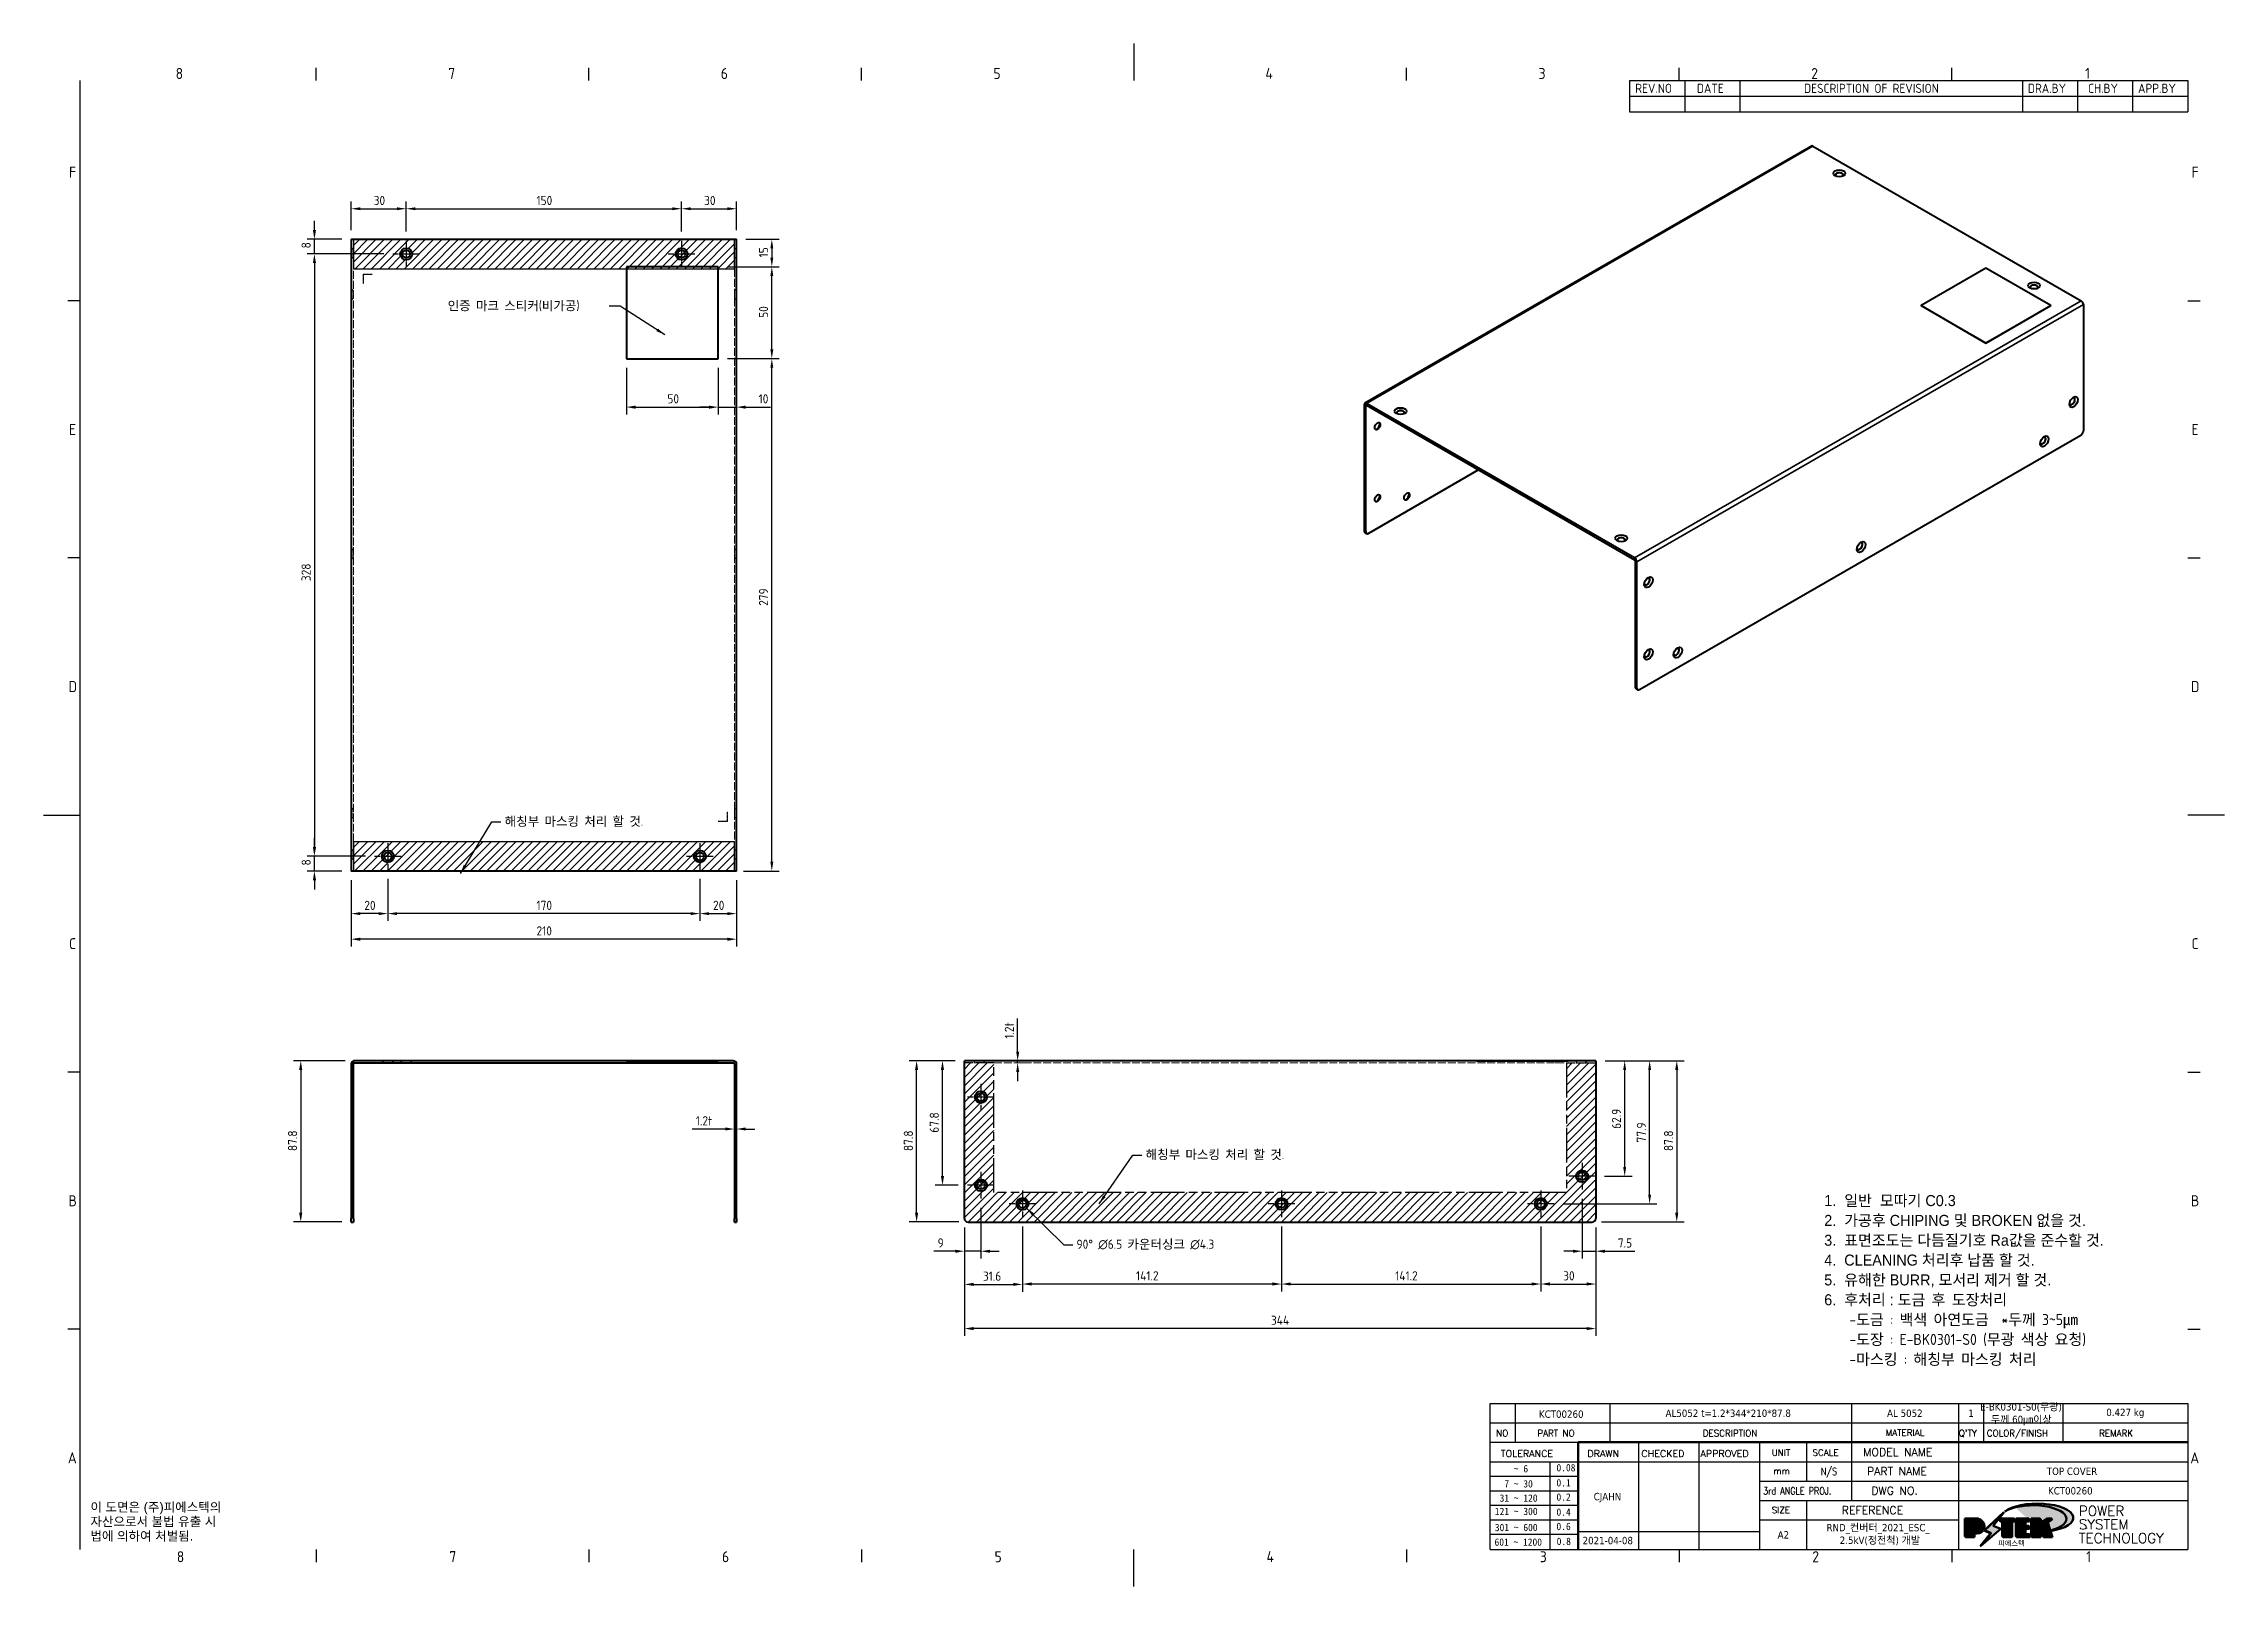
# Model space of a CAD drawing. Header units: millimetres. Extents: x 0 to 1188, y 0 to 840.
import ezdxf
from ezdxf.enums import TextEntityAlignment as Align

# ---------------------------------------------------------------- set-up
doc = ezdxf.new("R2010")
doc.units = ezdxf.units.MM
doc.header["$LTSCALE"] = 2
for name, pattern in [('CHAIN', [0.3543, 0.2362, -0.0295, 0.0591, -0.0295]), ('DASHED', [0.2067, 0.1654, -0.0413]), ('DOUBLE_DASH_CHAIN', [1.2403, 0.6614, -0.0827, 0.1654, -0.0827, 0.1654, -0.0827])]:
    doc.linetypes.add(name, pattern=pattern)
doc.layers.get('0').update_dxf_attribs({"color": 3, "lineweight": 25})
for name, color, linetype, lineweight in [('가려진 것(ISO)', 2, 'DASHED', 18), ('가시적인 것(ISO)', 3, 'Continuous', 40), ('가시적인 좁은 것(ISO)', 3, 'Continuous', 35), ('경계(ISO)', 7, 'Continuous', 25), ('기호(ISO)', 5, 'Continuous', 25), ('스케치 형상(ISO)', 3, 'Continuous', 25), ('제목(ISO)', 5, 'Continuous', 50), ('중심 표식(ISO)', 1, 'Continuous', 25), ('치수(ISO)', 2, 'Continuous', 25), ('해치(ISO)', 7, 'Continuous', 18)]:
    doc.layers.add(name, color=color, linetype=linetype, lineweight=lineweight)
doc.styles.add('HAN_291', font='')
doc.styles.add('HAN_370', font='', dxfattribs={"width": 2})
doc.styles.add('ISO Proportional', font='arial.ttf')
doc.styles.add('ISO ProportionalPSTEK', font='isocp.shx')
doc.styles.add('RC_284', font='ROMANC.shx')
doc.styles.add('RC_287', font='ROMANC.shx')
doc.styles.add('RC_292', font='ROMANC.shx')
doc.styles.add('ROMANT_294', font='romant.shx')
doc.styles.add('문자 텍스트_PSTEK_POSCO', font='isocp.shx')
doc.styles.add('치수 텍스트_PSTEK_POSCO', font='isocp.shx')
doc.styles.add('텍스트 스타일198', font='tahoma.ttf')
doc.styles.add('텍스트 스타일333', font='ROMANC.shx', dxfattribs={"width": 0.8})
doc.styles.get('HAN_291').set_extended_font_data('GulimChe')
doc.styles.get('HAN_370').set_extended_font_data('GulimChe')
doc.dimstyles.new('치수_PSTEK_POSCO', dxfattribs={"dimscale": 2, "dimtxt": 2.5, "dimasz": 2.5, "dimexe": 2, "dimexo": 2.5, "dimgap": 1, "dimtad": 1, "dimrnd": 1e-08, "dimdsep": 46, "dimtxsty": '치수 텍스트_PSTEK_POSCO', "dimcen": 0.09, "dimdle": 10, "dimclrd": 7, "dimclre": 7, "dimclrt": 2, "dimadec": 1, "dimazin": 2, "dimtfac": 1, "dimtmove": 0, "dimatfit": 3, "dimfxl": 0, "dimtolj": 1, "dimlwd": -1, "dimlwe": -1, "dimarcsym": 0})
doc.dimstyles.new('치수_PSTEK_POSCO$7', dxfattribs={"dimscale": 2, "dimtxt": 2.5, "dimasz": 2.5, "dimexe": 2, "dimexo": 2.5, "dimgap": 1, "dimtad": 1, "dimrnd": 1e-08, "dimdsep": 46, "dimtxsty": '치수 텍스트_PSTEK_POSCO', "dimcen": 0.09, "dimdle": 10, "dimclrd": 7, "dimclre": 7, "dimclrt": 2, "dimadec": 1, "dimazin": 2, "dimtfac": 1, "dimtmove": 0, "dimatfit": 3, "dimfxl": 0, "dimtolj": 1, "dimlwd": -1, "dimlwe": -1, "dimarcsym": 0})
pattern_1 = [(45, (0, 0), (-2.245064, 2.245064), [])]

msp = doc.modelspace()

# ---------------------------------------------------------------- texts
at = {"layer": '기호(ISO)', "color": 2, "char_height": 5, "attachment_point": 4, "style": '치수 텍스트_PSTEK_POSCO'}
for s, insert, width in [('{\\fISOCP|b0|i0;\\H5.0000;인증 마크 스티커(비가공)}', (220.114, 697.047), 86.06674), ('{\\fISOCP|b0|i0;\\H5.0000;해칭부 마스킹 처리 할 것.}', (251.143, 416.303), 87.72943), ('{\\fISOCP|b0|i0;\\H5.0000;해칭부 마스킹 처리 할 것.}', (600.327, 234.848), 87.72943)]:
    msp.add_mtext(s, dxfattribs=dict(at, insert=insert, width=width))
at = {"layer": '기호(ISO)', "color": 2, "char_height": 5, "attachment_point": 4}
for s, insert, width, line_spacing_factor, style in [('{90° \\fAIGDT|b0|i0;\\H5.0000;n\\fisocp|b0|i0;\\H5.0000;6.5 카운터싱크 \\fAIGDT|b0|i0;\\H5.0000;n\\fisocp|b0|i0;\\H5.0000;4.3}', (562.708, 186.017), 87.89926, 0.4375, '치수 텍스트_PSTEK_POSCO'), ('{\\fArial|b0|i0;\\H5.0000;이 도면은 (주)피에스텍의\\P자산으로서 불법 유출 시 \\P법에 의하여 처벌됨.}', (25.51, 35.029), 78.61221, 0.944221, '문자 텍스트_PSTEK_POSCO')]:
    msp.add_mtext(s, dxfattribs=dict(at, insert=insert, width=width, line_spacing_factor=line_spacing_factor, style=style))

# ---------------------------------------------------------------- blocks, each defined once
blk = doc.blocks.new('경계 Default Border')
at = {"layer": '경계(ISO)'}
for p, q in [((74.25, 410), (74.25, 413.4)), ((148.5, 410), (148.5, 413.4)), ((222.75, 410), (222.75, 413.4)), ((371.25, 410), (371.25, 413.4)), ((445.5, 410), (445.5, 413.4)), ((519.75, 410), (519.75, 413.4)), ((10, 350), (6.6, 350)), ((584, 350), (587.4, 350)), ((10, 280), (6.6, 280)), ((584, 280), (587.4, 280)), ((10, 140), (6.6, 140)), ((584, 140), (587.4, 140)), ((10, 70), (6.6, 70)), ((584, 70), (587.4, 70)), ((74.25, 10), (74.25, 6.6)), ((148.5, 10), (148.5, 6.6)), ((222.75, 10), (222.75, 6.6)), ((371.25, 10), (371.25, 6.6)), ((445.5, 10), (445.5, 6.6)), ((519.75, 10), (519.75, 6.6))]:
    blk.add_line(p, q, dxfattribs=at)
at = {"layer": '경계(ISO)', "flags": 128}
for points in [[(297, 420), (297, 410)], [(10, 10), (10, 410)], [(0, 210), (10, 210)], [(594, 210), (584, 210)], [(297, 0), (297, 10)]]:
    blk.add_lwpolyline(points, dxfattribs=at)
at = {"layer": '경계(ISO)', "color": 2, "char_height": 3, "attachment_point": 7, "style": '문자 텍스트_PSTEK_POSCO'}
for s, insert in [('8', (35.96, 410.37)), ('7', (110.21, 410.39)), ('6', (184.46, 410.37)), ('5', (258.71, 410.37)), ('4', (332.79, 410.4)), ('3', (407.21, 410.37)), ('2', (481.46, 410.37)), ('1', (556.04, 410.4)), ('F', (6.93, 383.5)), ('F', (585.04, 383.5)), ('E', (6.93, 313.47)), ('E', (585.04, 313.47)), ('D', (6.77, 243.47)), ('D', (584.88, 243.47)), ('C', (6.93, 173.47)), ('C', (585.04, 173.47)), ('B', (6.77, 103.47)), ('B', (584.88, 103.47)), ('A', (6.6, 33.49)), ('A', (584.71, 33.49)), ('8', (36.27, 6.57)), ('7', (110.52, 6.59)), ('6', (184.77, 6.57)), ('5', (259.02, 6.57)), ('4', (333.1, 6.6)), ('3', (407.54, 6.57)), ('2', (481.75, 6.57)), ('1', (556.36, 6.6))]:
    blk.add_mtext(s, dxfattribs=dict(at, insert=insert))
blk = doc.blocks.new('제목 블록 PSTEK')
h = blk.add_hatch(color=1)
edge = h.paths.add_edge_path(flags=0)
edge.add_line((314.22, 19.61), (314.22, 17))
edge.add_line((314.22, 17), (314.35, 17))
edge.add_arc((314.35, 17.65), 0.651, 270, 360)
edge.add_line((315, 17.65), (315, 18.96))
edge.add_arc((314.35, 18.96), 0.651, 0, 90)
edge.add_line((314.35, 19.61), (314.22, 19.61))
edge = h.paths.add_edge_path()
edge.add_arc((314.98, 18.29), 1.97, 270, 450)
edge.add_line((314.98, 20.26), (311.77, 20.26))
edge.add_line((311.77, 20.26), (311.77, 15.34))
edge.add_line((311.77, 15.34), (314.22, 15.34))
edge.add_line((314.22, 15.34), (314.22, 16.32))
edge.add_line((314.22, 16.32), (314.98, 16.32))
h = blk.add_hatch(color=252)
edge = h.paths.add_edge_path()
edge.add_arc((314.98, 18.29), 1.97, 270, 406.82787)
edge.add_arc((315.16, 18.14), 1.97, -90, 53.56098, ccw=False)
edge.add_line((315.16, 16.17), (314.4, 16.17))
edge.add_line((314.4, 16.17), (314.4, 15.19))
edge.add_line((314.4, 15.19), (311.94, 15.19))
edge.add_line((311.94, 15.19), (311.94, 15.34))
edge.add_line((311.94, 15.34), (314.22, 15.34))
edge.add_line((314.22, 15.34), (314.22, 16.32))
edge.add_line((314.22, 16.32), (314.98, 16.32))
h = blk.add_hatch(color=252)
edge = h.paths.add_edge_path()
edge.add_line((314.4, 19.46), (314.53, 19.46))
edge.add_arc((314.53, 18.81), 0.651, 60.41893, 90, ccw=False)
edge.add_arc((314.35, 18.96), 0.651, 39.96992, 90)
edge.add_line((314.35, 19.61), (314.22, 19.61))
edge.add_line((314.22, 19.61), (314.22, 17))
edge.add_line((314.22, 17), (314.35, 17))
edge.add_arc((314.35, 17.65), 0.651, 270, 274.69308)
edge.add_line((314.4, 17), (314.4, 19.46))
for color, points in [(252, [(317.22, 17.06), (322.03, 21.63), (322.28, 21.94), (317.05, 16.98), (318.75, 16.19), (316, 12.72), (316.34, 13), (318.92, 16.27)]), (5, [(321.62, 17.42), (319.53, 18.25), (322.45, 22.02), (317.22, 17.06), (318.92, 16.27), (316.17, 12.8)]), (1, [(324.48, 19.61), (325.24, 19.61), (325.24, 20.26), (321.23, 20.26), (321.23, 19.61), (321.98, 19.61), (321.98, 15.34), (324.48, 15.34)]), (252, [(321.98, 19.61), (321.4, 19.61), (321.4, 19.46), (321.98, 19.46)]), (252, [(324.66, 19.46), (325.42, 19.46), (325.42, 20.11), (325.24, 20.11), (325.24, 19.61), (324.48, 19.61), (324.48, 15.34), (322.16, 15.34), (322.16, 15.19), (324.66, 15.19)]), (1, [(329.23, 20.26), (325.66, 20.26), (325.66, 15.34), (329.36, 15.34), (329.36, 15.99), (328.11, 15.99), (328.11, 17.56), (329.23, 17.56), (329.23, 18.26), (328.11, 18.26), (328.11, 19.61), (329.23, 19.61)]), (252, [(328.29, 19.46), (329.41, 19.46), (329.41, 20.11), (329.23, 20.11), (329.23, 19.61), (328.11, 19.61), (328.11, 18.26), (328.29, 18.26)]), (252, [(328.29, 17.42), (329.41, 17.42), (329.41, 18.11), (329.23, 18.11), (329.23, 17.56), (328.11, 17.56), (328.11, 15.99), (328.29, 15.99)]), (1, [(332.33, 20.26), (329.86, 20.26), (329.86, 15.34), (332.33, 15.34), (332.33, 17.43), (333.07, 15.34), (335.49, 15.34), (334.25, 19.31), (335.44, 20.26), (334.31, 20.26), (332.33, 19)]), (252, [(332.51, 20.11), (332.33, 20.11), (332.33, 19), (332.51, 19.11)]), (252, [(335.62, 20.11), (335.25, 20.11), (334.25, 19.31), (335.49, 15.34), (333.2, 15.34), (333.25, 15.19), (335.66, 15.19), (334.43, 19.16)]), (252, [(329.54, 15.85), (329.36, 15.85), (329.36, 15.34), (325.83, 15.34), (325.83, 15.19), (329.54, 15.19)]), (252, [(332.51, 16.93), (332.33, 17.43), (332.33, 15.34), (330.04, 15.34), (330.04, 15.19), (332.51, 15.19)])]:
    blk.add_hatch(color=color).paths.add_polyline_path(points)
at = {"layer": '해치(ISO)'}
h = blk.add_hatch(color=140, dxfattribs=at)
edge = h.paths.add_edge_path()
edge.add_ellipse((330.37, 20.16), major_axis=(9.1, 0), ratio=0.40699, start_angle=301.30985, end_angle=507.74369)
edge.add_ellipse((331.53, 20.46), major_axis=(-9.82, 0), ratio=0.39426, start_angle=111.51207, end_angle=334.47025, ccw=False)
edge.add_line((335.14, 16.86), (335.1, 16.99))
at = {"color": 180}
for p, q in [((182.48, 11.79), (182.48, 51.57)), ((182.48, 51.57), (372.48, 51.57)), ((189.27, 51.57), (189.27, 41.01)), ((215.22, 41.01), (215.22, 51.57)), ((280.88, 51.57), (280.88, 41.01)), ((310.09, 51.57), (310.09, 41.01)), ((316.9, 51.57), (316.9, 41.01)), ((338.46, 51.57), (338.46, 41.01)), ((372.48, 51.57), (372.48, 11.79)), ((182.48, 46.29), (372.48, 46.29)), ((182.48, 41.01), (206.45, 41.01)), ((182.48, 35.73), (206.45, 35.73)), ((198.86, 12.03), (198.86, 35.73)), ((206.45, 35.73), (372.48, 35.73)), ((222.94, 11.79), (222.94, 41.01)), ((239.43, 11.79), (239.43, 41.01)), ((255.92, 11.79), (255.92, 41.01)), ((268.69, 41.01), (268.69, 30.45)), ((280.88, 41.01), (280.88, 25.17)), ((310.09, 41.01), (310.09, 11.79)), ((182.48, 31.78), (206.45, 31.78)), ((255.92, 30.45), (372.48, 30.45)), ((182.48, 27.83), (206.45, 27.83)), ((182.48, 23.88), (206.45, 23.88)), ((255.92, 25.17), (372.48, 25.17)), ((268.69, 25.17), (268.69, 11.79)), ((182.48, 19.93), (206.45, 19.93)), ((255.92, 19.89), (310.09, 19.89)), ((182.48, 15.98), (206.45, 15.98)), ((206.45, 16.74), (255.92, 16.74)), ((182.48, 11.79), (372.48, 11.79))]:
    blk.add_line(p, q, dxfattribs=at)
at = {"color": 7, "lineweight": 50}
for p, q in [((206.45, 11.79), (206.45, 41.01)), ((206.45, 41.01), (372.48, 41.01))]:
    blk.add_line(p, q, dxfattribs=at)
at = {"color": 7}
for p, q in [((314.98, 20.26), (311.77, 20.26)), ((311.77, 20.26), (311.77, 15.34)), ((314.98, 20.26), (311.77, 20.26)), ((311.77, 20.26), (311.77, 15.34)), ((314.22, 17), (314.22, 19.61)), ((314.22, 19.61), (314.35, 19.61)), ((314.35, 19.61), (314.22, 19.61)), ((314.22, 19.61), (314.22, 17)), ((314.22, 17), (314.22, 19.61)), ((314.22, 19.61), (314.35, 19.61)), ((314.4, 19.46), (314.53, 19.46)), ((314.4, 17), (314.4, 19.46)), ((315, 18.96), (315, 17.65)), ((315, 18.96), (315, 17.65)), ((322.28, 21.94), (317.05, 16.98)), ((322.45, 22.02), (317.22, 17.06)), ((317.22, 17.06), (322.03, 21.63)), ((319.53, 18.25), (322.45, 22.02)), ((321.62, 17.42), (319.53, 18.25)), ((325.24, 20.26), (321.23, 20.26)), ((321.23, 20.26), (321.23, 19.61)), ((325.24, 20.26), (321.23, 20.26)), ((321.23, 20.26), (321.23, 19.61)), ((321.23, 19.61), (321.98, 19.61)), ((321.23, 19.61), (321.98, 19.61)), ((321.4, 19.61), (321.4, 19.46)), ((321.98, 19.61), (321.4, 19.61)), ((321.4, 19.46), (321.98, 19.46)), ((321.98, 19.61), (321.98, 15.34)), ((321.98, 19.46), (321.98, 19.61)), ((321.98, 19.61), (321.98, 15.34)), ((322.03, 21.63), (322.28, 21.94)), ((324.48, 19.61), (325.24, 19.61)), ((324.48, 15.34), (324.48, 19.61)), ((325.24, 19.61), (324.48, 19.61)), ((324.48, 19.61), (324.48, 15.34)), ((324.48, 19.61), (325.24, 19.61)), ((324.48, 15.34), (324.48, 19.61)), ((324.66, 19.46), (325.42, 19.46)), ((324.66, 15.19), (324.66, 19.46)), ((325.24, 19.61), (325.24, 20.26)), ((325.24, 19.61), (325.24, 20.26)), ((325.42, 20.11), (325.24, 20.11)), ((325.24, 20.11), (325.24, 19.61)), ((325.42, 19.46), (325.42, 20.11)), ((329.23, 20.26), (325.66, 20.26)), ((325.66, 20.26), (325.66, 15.34)), ((325.66, 20.26), (325.66, 15.34)), ((329.23, 20.26), (325.66, 20.26)), ((328.11, 18.26), (328.11, 19.61)), ((328.11, 19.61), (329.23, 19.61)), ((329.23, 19.61), (328.11, 19.61)), ((328.11, 19.61), (328.11, 18.26)), ((328.11, 18.26), (328.11, 19.61)), ((328.11, 19.61), (329.23, 19.61)), ((329.23, 18.26), (328.11, 18.26)), ((328.11, 18.26), (328.29, 18.26)), ((329.23, 18.26), (328.11, 18.26)), ((328.29, 18.26), (328.29, 19.46)), ((328.29, 19.46), (329.41, 19.46)), ((329.23, 19.61), (329.23, 20.26)), ((329.23, 19.61), (329.23, 20.26)), ((329.41, 20.11), (329.23, 20.11)), ((329.23, 20.11), (329.23, 19.61)), ((329.23, 17.56), (329.23, 18.26)), ((329.23, 17.56), (329.23, 18.26)), ((329.41, 18.11), (329.23, 18.11)), ((329.23, 18.11), (329.23, 17.56)), ((329.41, 19.46), (329.41, 20.11)), ((329.41, 17.42), (329.41, 18.11)), ((332.33, 20.26), (329.86, 20.26)), ((329.86, 20.26), (329.86, 15.34)), ((329.86, 20.26), (329.86, 15.34)), ((332.33, 20.26), (329.86, 20.26)), ((334.31, 20.26), (332.33, 19)), ((332.33, 19), (332.33, 20.26)), ((334.31, 20.26), (332.33, 19)), ((332.33, 19), (332.33, 20.26)), ((332.51, 20.11), (332.33, 20.11)), ((332.33, 20.11), (332.33, 19)), ((332.33, 19), (332.51, 19.11)), ((332.51, 19.11), (332.51, 20.11)), ((334.25, 19.31), (335.44, 20.26)), ((334.25, 19.31), (335.44, 20.26)), ((335.25, 20.11), (334.25, 19.31)), ((335.49, 15.34), (334.25, 19.31)), ((334.25, 19.31), (335.49, 15.34)), ((335.49, 15.34), (334.25, 19.31)), ((335.44, 20.26), (334.31, 20.26)), ((335.44, 20.26), (334.31, 20.26)), ((334.43, 19.16), (335.62, 20.11)), ((335.66, 15.19), (334.43, 19.16)), ((335.62, 20.11), (335.25, 20.11)), ((311.77, 15.34), (314.22, 15.34)), ((311.77, 15.34), (314.22, 15.34)), ((314.22, 15.34), (311.94, 15.34)), ((311.94, 15.34), (311.94, 15.19)), ((311.94, 15.19), (314.4, 15.19)), ((314.35, 17), (314.22, 17)), ((314.22, 17), (314.35, 17)), ((314.35, 17), (314.22, 17)), ((314.22, 16.32), (314.98, 16.32)), ((314.22, 15.34), (314.22, 16.32)), ((314.98, 16.32), (314.22, 16.32)), ((314.22, 16.32), (314.22, 15.34)), ((314.22, 16.32), (314.98, 16.32)), ((314.22, 15.34), (314.22, 16.32)), ((314.4, 16.17), (315.16, 16.17)), ((314.4, 15.19), (314.4, 16.17)), ((318.75, 16.19), (316, 12.72)), ((316, 12.72), (316.34, 13)), ((316.17, 12.8), (321.62, 17.42)), ((318.92, 16.27), (316.17, 12.8)), ((316.34, 13), (318.92, 16.27)), ((317.05, 16.98), (318.75, 16.19)), ((318.92, 16.27), (317.22, 17.06)), ((317.22, 17.06), (318.92, 16.27)), ((321.98, 15.34), (324.48, 15.34)), ((321.98, 15.34), (324.48, 15.34)), ((324.48, 15.34), (322.16, 15.34)), ((322.16, 15.34), (322.16, 15.19)), ((322.16, 15.19), (324.66, 15.19)), ((325.66, 15.34), (329.36, 15.34)), ((325.66, 15.34), (329.36, 15.34)), ((329.36, 15.34), (325.83, 15.34)), ((325.83, 15.34), (325.83, 15.19)), ((325.83, 15.19), (329.54, 15.19)), ((328.11, 17.56), (329.23, 17.56)), ((328.11, 15.99), (328.11, 17.56)), ((329.23, 17.56), (328.11, 17.56)), ((328.11, 17.56), (328.11, 15.99)), ((328.11, 17.56), (329.23, 17.56)), ((328.11, 15.99), (328.11, 17.56)), ((329.36, 15.99), (328.11, 15.99)), ((328.11, 15.99), (328.29, 15.99)), ((329.36, 15.99), (328.11, 15.99)), ((328.29, 15.99), (328.29, 17.42)), ((328.29, 17.42), (329.41, 17.42)), ((329.36, 15.34), (329.36, 15.99)), ((329.36, 15.34), (329.36, 15.99)), ((329.54, 15.85), (329.36, 15.85)), ((329.36, 15.85), (329.36, 15.34)), ((329.54, 15.19), (329.54, 15.85)), ((329.86, 15.34), (332.33, 15.34)), ((329.86, 15.34), (332.33, 15.34)), ((332.33, 15.34), (330.04, 15.34)), ((330.04, 15.34), (330.04, 15.19)), ((330.04, 15.19), (332.51, 15.19)), ((332.33, 17.43), (333.07, 15.34)), ((332.33, 15.34), (332.33, 17.43)), ((332.51, 16.93), (332.33, 17.43)), ((332.33, 17.43), (332.33, 15.34)), ((332.33, 17.43), (333.07, 15.34)), ((332.33, 15.34), (332.33, 17.43)), ((332.51, 15.19), (332.51, 16.93)), ((333.07, 15.34), (335.49, 15.34)), ((333.07, 15.34), (335.49, 15.34)), ((335.49, 15.34), (333.2, 15.34)), ((333.2, 15.34), (333.25, 15.19)), ((333.25, 15.19), (335.66, 15.19)), ((345.04, 17.5), (344.99, 17.69))]:
    blk.add_line(p, q, dxfattribs=at)
at = {"color": 1}
for p, q in [((314.98, 20.26), (311.77, 20.26)), ((311.77, 20.26), (311.77, 15.34)), ((314.22, 17), (314.22, 19.61)), ((314.22, 19.61), (314.35, 19.61)), ((315, 18.96), (315, 17.65)), ((325.24, 20.26), (321.23, 20.26)), ((321.23, 20.26), (321.23, 19.61)), ((321.23, 19.61), (321.98, 19.61)), ((321.98, 19.61), (321.98, 15.34)), ((324.48, 19.61), (325.24, 19.61)), ((324.48, 15.34), (324.48, 19.61)), ((325.24, 19.61), (325.24, 20.26)), ((329.23, 20.26), (325.66, 20.26)), ((325.66, 20.26), (325.66, 15.34)), ((328.11, 18.26), (328.11, 19.61)), ((328.11, 19.61), (329.23, 19.61)), ((329.23, 18.26), (328.11, 18.26)), ((329.23, 19.61), (329.23, 20.26)), ((329.23, 17.56), (329.23, 18.26)), ((332.33, 20.26), (329.86, 20.26)), ((329.86, 20.26), (329.86, 15.34)), ((334.31, 20.26), (332.33, 19)), ((332.33, 19), (332.33, 20.26)), ((334.25, 19.31), (335.44, 20.26)), ((335.49, 15.34), (334.25, 19.31)), ((335.44, 20.26), (334.31, 20.26)), ((311.77, 15.34), (314.22, 15.34)), ((314.35, 17), (314.22, 17)), ((314.22, 16.32), (314.98, 16.32)), ((314.22, 15.34), (314.22, 16.32)), ((321.98, 15.34), (324.48, 15.34)), ((325.66, 15.34), (329.36, 15.34)), ((328.11, 17.56), (329.23, 17.56)), ((328.11, 15.99), (328.11, 17.56)), ((329.36, 15.99), (328.11, 15.99)), ((329.36, 15.34), (329.36, 15.99)), ((329.86, 15.34), (332.33, 15.34)), ((332.33, 17.43), (333.07, 15.34)), ((332.33, 15.34), (332.33, 17.43)), ((333.07, 15.34), (335.49, 15.34))]:
    blk.add_line(p, q, dxfattribs=at)
at = {"color": 5}
for p, q in [((322.45, 22.02), (317.22, 17.06)), ((319.53, 18.25), (322.45, 22.02)), ((321.62, 17.42), (319.53, 18.25)), ((316.17, 12.8), (321.62, 17.42)), ((318.92, 16.27), (316.17, 12.8)), ((317.22, 17.06), (318.92, 16.27))]:
    blk.add_line(p, q, dxfattribs=at)
at = {"color": 7}
for centre, radius, start, end in [((314.35, 18.96), 0.651, 0, 90), ((314.35, 18.96), 0.651, 39.96992, 90), ((314.35, 18.96), 0.651, 0, 90), ((314.53, 18.81), 0.651, 60.41893, 90), ((314.98, 18.29), 1.97, 270, 90), ((314.98, 18.29), 1.97, 270, 90), ((314.98, 18.29), 1.97, 270, 46.82787), ((315.16, 18.14), 1.97, 270, 53.56098), ((314.35, 17.65), 0.651, 270, 0), ((314.35, 17.65), 0.651, 270, 0), ((314.35, 17.65), 0.651, 270, 274.69308)]:
    blk.add_arc(centre, radius, start, end, dxfattribs=at)
at = {"color": 1}
for centre, radius, start, end in [((314.35, 18.96), 0.651, 0, 90), ((314.98, 18.29), 1.97, 270, 90), ((314.35, 17.65), 0.651, 270, 0)]:
    blk.add_arc(centre, radius, start, end, dxfattribs=at)
at = {"layer": '제목(ISO)', "lineweight": 18}
blk.add_line((182.48, 35.73), (182.48, 11.79), dxfattribs=at)
at = {"layer": '제목(ISO)'}
for p, q in [((314.98, 20.26), (311.77, 20.26)), ((311.77, 20.26), (311.77, 15.34)), ((314.22, 17), (314.22, 19.61)), ((314.22, 19.61), (314.35, 19.61)), ((314.35, 19.61), (314.22, 19.61)), ((314.22, 19.61), (314.22, 17)), ((314.4, 19.46), (314.53, 19.46)), ((314.4, 17), (314.4, 19.46)), ((315, 18.96), (315, 17.65)), ((322.28, 21.94), (317.05, 16.98)), ((322.45, 22.02), (317.22, 17.06)), ((317.22, 17.06), (322.03, 21.63)), ((319.53, 18.25), (322.45, 22.02)), ((321.62, 17.42), (319.53, 18.25)), ((325.24, 20.26), (321.23, 20.26)), ((321.23, 20.26), (321.23, 19.61)), ((321.23, 19.61), (321.98, 19.61)), ((321.98, 19.61), (321.4, 19.61)), ((321.4, 19.61), (321.4, 19.46)), ((321.4, 19.46), (321.98, 19.46)), ((321.98, 19.61), (321.98, 15.34)), ((321.98, 19.46), (321.98, 19.61)), ((322.03, 21.63), (322.28, 21.94)), ((324.48, 19.61), (325.24, 19.61)), ((324.48, 15.34), (324.48, 19.61)), ((325.24, 19.61), (324.48, 19.61)), ((324.48, 19.61), (324.48, 15.34)), ((324.66, 19.46), (325.42, 19.46)), ((324.66, 15.19), (324.66, 19.46)), ((325.24, 19.61), (325.24, 20.26)), ((325.42, 20.11), (325.24, 20.11)), ((325.24, 20.11), (325.24, 19.61)), ((325.42, 19.46), (325.42, 20.11)), ((329.23, 20.26), (325.66, 20.26)), ((325.66, 20.26), (325.66, 15.34)), ((328.11, 18.26), (328.11, 19.61)), ((328.11, 19.61), (329.23, 19.61)), ((329.23, 19.61), (328.11, 19.61)), ((328.11, 19.61), (328.11, 18.26)), ((329.23, 18.26), (328.11, 18.26)), ((328.11, 18.26), (328.29, 18.26)), ((328.29, 19.46), (329.41, 19.46)), ((328.29, 18.26), (328.29, 19.46)), ((329.23, 19.61), (329.23, 20.26)), ((329.41, 20.11), (329.23, 20.11)), ((329.23, 20.11), (329.23, 19.61)), ((329.23, 17.56), (329.23, 18.26)), ((329.41, 18.11), (329.23, 18.11)), ((329.23, 18.11), (329.23, 17.56)), ((329.41, 19.46), (329.41, 20.11)), ((329.41, 17.42), (329.41, 18.11)), ((332.33, 20.26), (329.86, 20.26)), ((329.86, 20.26), (329.86, 15.34)), ((334.31, 20.26), (332.33, 19)), ((332.33, 19), (332.33, 20.26)), ((332.51, 20.11), (332.33, 20.11)), ((332.33, 20.11), (332.33, 19)), ((332.33, 19), (332.51, 19.11)), ((332.51, 19.11), (332.51, 20.11)), ((334.25, 19.31), (335.44, 20.26)), ((335.25, 20.11), (334.25, 19.31)), ((335.49, 15.34), (334.25, 19.31)), ((334.25, 19.31), (335.49, 15.34)), ((335.44, 20.26), (334.31, 20.26)), ((334.43, 19.16), (335.62, 20.11)), ((335.66, 15.19), (334.43, 19.16)), ((335.62, 20.11), (335.25, 20.11)), ((311.77, 15.34), (314.22, 15.34)), ((314.22, 15.34), (311.94, 15.34)), ((311.94, 15.34), (311.94, 15.19)), ((311.94, 15.19), (314.4, 15.19)), ((314.35, 17), (314.22, 17)), ((314.22, 17), (314.35, 17)), ((314.22, 15.34), (314.22, 16.32)), ((314.22, 16.32), (314.98, 16.32)), ((314.98, 16.32), (314.22, 16.32)), ((314.22, 16.32), (314.22, 15.34)), ((314.4, 15.19), (314.4, 16.17)), ((314.4, 16.17), (315.16, 16.17)), ((318.75, 16.19), (316, 12.72)), ((316, 12.72), (316.34, 13)), ((316.17, 12.8), (321.62, 17.42)), ((318.92, 16.27), (316.17, 12.8)), ((316.34, 13), (318.92, 16.27)), ((317.05, 16.98), (318.75, 16.19)), ((317.22, 17.06), (318.92, 16.27)), ((318.92, 16.27), (317.22, 17.06)), ((321.98, 15.34), (324.48, 15.34)), ((324.48, 15.34), (322.16, 15.34)), ((322.16, 15.34), (322.16, 15.19)), ((322.16, 15.19), (324.66, 15.19)), ((325.66, 15.34), (329.36, 15.34)), ((329.36, 15.34), (325.83, 15.34)), ((325.83, 15.34), (325.83, 15.19)), ((325.83, 15.19), (329.54, 15.19)), ((328.11, 15.99), (328.11, 17.56)), ((328.11, 17.56), (329.23, 17.56)), ((329.23, 17.56), (328.11, 17.56)), ((328.11, 17.56), (328.11, 15.99)), ((329.36, 15.99), (328.11, 15.99)), ((328.11, 15.99), (328.29, 15.99)), ((328.29, 17.42), (329.41, 17.42)), ((328.29, 15.99), (328.29, 17.42)), ((329.36, 15.34), (329.36, 15.99)), ((329.54, 15.85), (329.36, 15.85)), ((329.36, 15.85), (329.36, 15.34)), ((329.54, 15.19), (329.54, 15.85)), ((329.86, 15.34), (332.33, 15.34)), ((332.33, 15.34), (330.04, 15.34)), ((330.04, 15.34), (330.04, 15.19)), ((330.04, 15.19), (332.51, 15.19)), ((332.33, 15.34), (332.33, 17.43)), ((332.33, 17.43), (333.07, 15.34)), ((332.51, 16.93), (332.33, 17.43)), ((332.33, 17.43), (332.33, 15.34)), ((332.51, 15.19), (332.51, 16.93)), ((333.07, 15.34), (335.49, 15.34)), ((335.49, 15.34), (333.2, 15.34)), ((333.2, 15.34), (333.25, 15.19)), ((333.25, 15.19), (335.66, 15.19))]:
    blk.add_line(p, q, dxfattribs=at)
at = {"layer": '제목(ISO)', "color": 4}
blk.add_line((335.14, 16.86), (335.1, 16.99), dxfattribs=at)
at = {"layer": '제목(ISO)'}
for centre, radius, start, end in [((314.35, 18.96), 0.651, 0, 90), ((314.35, 18.96), 0.651, 39.96992, 90), ((314.53, 18.81), 0.651, 60.41893, 90), ((314.98, 18.29), 1.97, 46.82787, 90), ((314.98, 18.29), 1.97, 270, 46.82787), ((314.98, 18.29), 1.97, 270, 46.82787), ((315.16, 18.14), 1.97, 270, 53.56098), ((314.35, 17.65), 0.651, 270, 0), ((314.35, 17.65), 0.651, 270, 274.69308)]:
    blk.add_arc(centre, radius, start, end, dxfattribs=at)
at = {"layer": '제목(ISO)', "color": 4}
for centre, major_axis, ratio, start_param, end_param in [((331.53, 20.46), (9.82, 0), 0.39426, 5.087845, 8.9792), ((330.37, 20.16), (9.1, 0), 0.40699, 5.258849, 8.861799)]:
    blk.add_ellipse(centre, major_axis=major_axis, ratio=ratio, start_param=start_param, end_param=end_param, dxfattribs=at)
at = {"color": 2}
for s, height, style, p in [('NO', 1.742, 'RC_284', (184.14, 42.62)), ('PART NO', 1.742, 'RC_284', (195.34, 42.62)), ('DESCRIPTION', 1.7424, 'RC_284', (240.4, 42.62)), ("Q'TY", 1.742, 'RC_284', (310.14, 42.62)), ('COLOR/FINISH', 1.7424, 'RC_284', (317.77, 42.62)), ('REMARK', 1.742, 'RC_284', (348.35, 42.62)), (' TOLERANCE', 1.9, 'RC_287', (184.09, 37.01)), ('DRAWN', 1.9, 'RC_287', (208.98, 37.01)), ('CHECKED', 1.9, 'RC_287', (223.69, 37.01)), ('APPROVED', 1.9, 'RC_287', (239.78, 37.01)), ('UNIT', 1.742, 'RC_284', (259.17, 37.34)), ('SCALE', 1.742, 'RC_284', (270.29, 37.34)), ('MODEL NAME', 2.178, 'RC_292', (284.1, 37.25)), ('  7 ~ 30', 2, 'HAN_291', (183.77, 28.71)), ('    ~ 6', 2, 'HAN_291', (183.77, 32.82)), ('0.08', 2, 'HAN_291', (200.55, 33.1)), ('0.1', 2, 'HAN_291', (200.55, 28.99)), ('mm', 1.742, 'RC_284', (259.65, 32.35)), ('PART NAME', 2.178, 'RC_292', (285.14, 32.03)), (' 31 ~ 120', 2, 'HAN_291', (183.77, 24.83)), ('0.2', 2, 'HAN_291', (200.55, 25.11)), (' DWG NO.', 2.178, 'RC_292', (284.81, 26.75)), ('301 ~ 600', 2, 'HAN_291', (183.77, 16.83)), ('121 ~ 300', 2, 'HAN_291', (183.77, 21.21)), ('0.4', 2, 'HAN_291', (200.55, 21)), ('0.6', 2, 'HAN_291', (200.55, 17.12)), ('SIZE', 1.742, 'RC_284', (259.17, 21.69)), ('REFERENCE', 2.178, 'RC_292', (278.27, 21.43)), ('601 ~ 1200', 2, 'HAN_291', (183.68, 12.85)), ('0.8', 2, 'HAN_291', (200.61, 13.06))]:
    blk.add_text(s, height=height, dxfattribs=dict(at, style=style)).set_placement(p)
at = {"color": 2, "style": 'RC_284'}
blk.add_text('MATERIAL', height=1.742, dxfattribs=at).set_placement((295.48, 43.65), align=Align.MIDDLE_CENTER)
at = {"color": 7, "style": '텍스트 스타일333', "width": 0.8}
blk.add_text('N/S', height=2, dxfattribs=at).set_placement((274.78, 33.09), align=Align.MIDDLE_CENTER)
at = {"color": 2, "style": '텍스트 스타일333', "width": 0.8}
blk.add_text('3rd ANGLE PROJ.', height=2, dxfattribs=at).set_placement((256.84, 26.76))
at = {"color": 7, "style": 'ROMANT_294'}
for s, p in [('POWER', (342.83, 20.97)), ('SYSTEM', (342.83, 17.33)), ('TECHNOLOGY', (342.83, 13.57))]:
    blk.add_text(s, height=2.7, dxfattribs=at).set_placement(p)
at = {"color": 7, "insert": (320.85, 14.21), "char_height": 1.4, "attachment_point": 1, "line_spacing_factor": 0.332, "style": 'HAN_370'}
blk.add_mtext('\\fHY견고딕|b0|i0;\\H1.4000;피에스텍', dxfattribs=at)
at = {"layer": '제목(ISO)', "color": 7, "style": '텍스트 스타일198'}
for tag, p in [('부품_번호_001', (195.78, 47.68)), ('설명_001', (230.26, 47.92)), ('재질_001', (290.6, 47.93)), ("3._Q'TY_001", (312.71, 47.92)), ('4._COLOR_001', (315.22, 49.66)), ('4._COLOR_002', (318.9, 46.24)), ('질량\\P3;_001', (350.3, 48.16)), ('제목_001', (334.1, 32.12)), ('설계자_001', (210.68, 25.23)), ('부품_번호_001', (334.44, 26.81)), ('프로젝트_001', (274.1, 16.78)), ('작성_날짜_001', (207.67, 13.27)), ('시트_크기_001', (260.79, 14.82)), ('프로젝트_002', (277.71, 13.36))]:
    blk.add_attdef(tag, p, '', height=2, dxfattribs=at)
for tag, p in [('1._MODEL_NAME', (341.23, 38.37)), ('점검자', (231.18, 26.23)), ('엔지니어링_승인자', (247.67, 26.23)), ('점검_날짜', (231.18, 14.27)), ('엔지니어링_승인_날짜', (247.67, 14.27))]:
    blk.add_attdef(tag, text='', height=2, dxfattribs=at).set_placement(p, align=Align.MIDDLE_CENTER)
blk = doc.blocks.new('리비전 내역')
at = {"layer": '기호(ISO)'}
for p, q in [((432, 410), (584, 410)), ((432, 410), (432, 405.72)), ((447, 410), (447, 405.72)), ((462, 410), (462, 405.72)), ((539, 410), (539, 405.72)), ((554, 410), (554, 405.72)), ((569, 410), (569, 405.72)), ((584, 410), (584, 405.72)), ((432, 405.72), (584, 405.72)), ((432, 405.72), (432, 401.44)), ((447, 405.72), (447, 401.44)), ((462, 405.72), (462, 401.44)), ((539, 405.72), (539, 401.44)), ((554, 405.72), (554, 401.44)), ((569, 405.72), (569, 401.44)), ((584, 405.72), (584, 401.44)), ((432, 401.44), (584, 401.44))]:
    blk.add_line(p, q, dxfattribs=at)
at = {"layer": '기호(ISO)', "color": 2, "char_height": 2.5, "attachment_point": 7, "style": 'ISO ProportionalPSTEK'}
for s, insert in [('REV.NO', (433.53, 406.58)), ('DATE', (450.31, 406.58)), ('DESCRIPTION OF REVISION', (479.51, 406.58)), ('DRA.BY', (540.48, 406.58)), ('CH.BY', (556.86, 406.58)), ('APP.BY', (570.48, 406.58))]:
    blk.add_mtext(s, dxfattribs=dict(at, insert=insert))
blk = doc.blocks.new('*D22')
at = {"layer": 'Defpoints', "color": 0}
for p in [(674.4, 201), (815.6, 201), (815.6, 164.6)]:
    blk.add_point(p, dxfattribs=at)
at = {"layer": '치수(ISO)', "color": 7}
for p, q in [((674.4, 196), (674.4, 160.6)), ((815.6, 196), (815.6, 160.6)), ((679.4, 164.6), (810.6, 164.6))]:
    blk.add_line(p, q, dxfattribs=at)
for points in [[(679.4, 165.5), (679.4, 163.8), (674.4, 164.6)], [(810.6, 165.5), (810.6, 163.8), (815.6, 164.6)]]:
    blk.add_solid(points, dxfattribs=at)
at = {"layer": '치수(ISO)', "color": 2, "insert": (736.3, 169.1), "char_height": 5, "attachment_point": 4, "style": '치수 텍스트_PSTEK_POSCO'}
blk.add_mtext('\\A1;141.2', dxfattribs=at)
blk = doc.blocks.new('*D23')
at = {"layer": 'Defpoints', "color": 0}
for p in [(815.6, 201), (845.6, 200.4), (845.6, 164.6)]:
    blk.add_point(p, dxfattribs=at)
at = {"layer": '치수(ISO)', "color": 7}
for p, q in [((815.6, 196), (815.6, 160.6)), ((845.6, 195.4), (845.6, 160.6)), ((820.6, 164.6), (840.6, 164.6))]:
    blk.add_line(p, q, dxfattribs=at)
for points in [[(820.6, 165.5), (820.6, 163.8), (815.6, 164.6)], [(840.6, 165.5), (840.6, 163.8), (845.6, 164.6)]]:
    blk.add_solid(points, dxfattribs=at)
at = {"layer": '치수(ISO)', "color": 2, "insert": (827.8, 169.1), "char_height": 5, "attachment_point": 4, "style": '치수 텍스트_PSTEK_POSCO'}
blk.add_mtext('\\A1;30', dxfattribs=at)
blk = doc.blocks.new('*D24')
at = {"layer": 'Defpoints', "color": 0}
for p in [(838.1, 216), (845.6, 200.4), (845.6, 182.5)]:
    blk.add_point(p, dxfattribs=at)
at = {"layer": '치수(ISO)', "color": 7}
for p, q in [((838.1, 211), (838.1, 178.5)), ((845.6, 195.4), (845.6, 178.5)), ((833.1, 182.5), (828.1, 182.5)), ((838.1, 182.5), (845.6, 182.5)), ((850.6, 182.5), (866.8, 182.5))]:
    blk.add_line(p, q, dxfattribs=at)
for points in [[(833.1, 183.3), (833.1, 181.6), (838.1, 182.5)], [(850.6, 183.3), (850.6, 181.6), (845.6, 182.5)]]:
    blk.add_solid(points, dxfattribs=at)
at = {"layer": '치수(ISO)', "color": 2, "insert": (857.6, 187), "char_height": 5, "attachment_point": 4, "style": '치수 텍스트_PSTEK_POSCO'}
blk.add_mtext('\\A1;7.5', dxfattribs=at)
blk = doc.blocks.new('*D25')
at = {"layer": 'Defpoints', "color": 0}
for p in [(377.5, 733.5), (367.5, 718.5), (396.7, 718.5)]:
    blk.add_point(p, dxfattribs=at)
at = {"layer": '치수(ISO)', "color": 7}
for p, q in [((382.5, 733.5), (400.7, 733.5)), ((396.7, 728.5), (396.7, 723.5)), ((372.5, 718.5), (400.7, 718.5))]:
    blk.add_line(p, q, dxfattribs=at)
for points in [[(395.9, 728.5), (397.5, 728.5), (396.7, 733.5)], [(395.9, 723.5), (397.5, 723.5), (396.7, 718.5)]]:
    blk.add_solid(points, dxfattribs=at)
at = {"layer": '치수(ISO)', "color": 2, "insert": (392.2, 723.6), "char_height": 5, "attachment_point": 4, "rotation": 90, "style": '치수 텍스트_PSTEK_POSCO'}
blk.add_mtext('\\A1;15', dxfattribs=at)
blk = doc.blocks.new('*D26')
at = {"layer": 'Defpoints', "color": 0}
for p in [(367.5, 718.5), (396.7, 718.5), (367.5, 668.5)]:
    blk.add_point(p, dxfattribs=at)
at = {"layer": '치수(ISO)', "color": 7}
for p, q in [((372.5, 718.5), (400.7, 718.5)), ((396.7, 673.5), (396.7, 713.5)), ((372.5, 668.5), (400.7, 668.5))]:
    blk.add_line(p, q, dxfattribs=at)
for points in [[(395.9, 713.5), (397.5, 713.5), (396.7, 718.5)], [(395.9, 673.5), (397.5, 673.5), (396.7, 668.5)]]:
    blk.add_solid(points, dxfattribs=at)
at = {"layer": '치수(ISO)', "color": 2, "insert": (392.2, 690.7), "char_height": 5, "attachment_point": 4, "rotation": 90, "style": '치수 텍스트_PSTEK_POSCO'}
blk.add_mtext('\\A1;50', dxfattribs=at)
blk = doc.blocks.new('*D27')
at = {"layer": 'Defpoints', "color": 0}
for p in [(317.5, 668.5), (367.5, 668.5), (367.5, 642.1)]:
    blk.add_point(p, dxfattribs=at)
at = {"layer": '치수(ISO)', "color": 7}
for p, q in [((317.5, 663.5), (317.5, 638.1)), ((367.5, 663.5), (367.5, 638.1)), ((322.5, 642.1), (362.5, 642.1))]:
    blk.add_line(p, q, dxfattribs=at)
for points in [[(322.5, 642.9), (322.5, 641.2), (317.5, 642.1)], [(362.5, 642.9), (362.5, 641.2), (367.5, 642.1)]]:
    blk.add_solid(points, dxfattribs=at)
at = {"layer": '치수(ISO)', "color": 2, "insert": (339.8, 646.6), "char_height": 5, "attachment_point": 4, "style": '치수 텍스트_PSTEK_POSCO'}
blk.add_mtext('\\A1;50', dxfattribs=at)
blk = doc.blocks.new('주석-판금')
at = {"layer": '기호(ISO)', "color": 2, "insert": (-40.78, 25.87), "char_height": 3, "width": 116.6778, "attachment_point": 1, "line_spacing_factor": 1.079651, "style": 'ISO Proportional'}
blk.add_mtext('\\f굴림|b0|i0;\\H3.0000;1.  일반  모따기 C0.3\\P2.  가공후 CHIPING 및 BROKEN 없을 것.\\P3.  표면조도는 다듬질기호 Ra값을 준수할 것.\\P4.  CLEANING 처리후 납품 할 것.\\P5.  유해한 BURR, 모서리 제거 할 것.\\P6.  후처리 : \\fisocp|b0|i0;\\H3.0000;도금 후 도장처리\\P    -도금 : 백색 아연도금  *두께 3~5㎛\\P    -도장 : E-BK0301-S0 (무광 색상 요청)\\P    -마스킹 : 해칭부 마스킹 처리\\P', dxfattribs=at)
blk = doc.blocks.new('*D28')
at = {"layer": 'Defpoints', "color": 0}
for p in [(501.6, 200.4), (845.6, 200.4), (501.6, 140.4)]:
    blk.add_point(p, dxfattribs=at)
at = {"layer": '치수(ISO)', "color": 7}
for p, q in [((501.6, 195.4), (501.6, 136.4)), ((845.6, 195.4), (845.6, 136.4)), ((840.6, 140.4), (506.6, 140.4))]:
    blk.add_line(p, q, dxfattribs=at)
for points in [[(506.6, 141.2), (506.6, 139.5), (501.6, 140.4)], [(840.6, 141.2), (840.6, 139.5), (845.6, 140.4)]]:
    blk.add_solid(points, dxfattribs=at)
at = {"layer": '치수(ISO)', "color": 2, "insert": (668.6, 144.9), "char_height": 5, "attachment_point": 4, "style": '치수 텍스트_PSTEK_POSCO'}
blk.add_mtext('\\A1;344', dxfattribs=at)
blk = doc.blocks.new('*D29')
at = {"layer": 'Defpoints', "color": 0}
for p in [(845.6, 286.2), (843.6, 198.4), (889.7, 198.4)]:
    blk.add_point(p, dxfattribs=at)
at = {"layer": '치수(ISO)', "color": 7}
for p, q in [((850.6, 286.2), (893.7, 286.2)), ((889.7, 281.2), (889.7, 203.4)), ((848.6, 198.4), (893.7, 198.4))]:
    blk.add_line(p, q, dxfattribs=at)
for points in [[(888.8, 281.2), (890.5, 281.2), (889.7, 286.2)], [(888.8, 203.4), (890.5, 203.4), (889.7, 198.4)]]:
    blk.add_solid(points, dxfattribs=at)
at = {"layer": '치수(ISO)', "color": 2, "insert": (885.2, 237), "char_height": 5, "attachment_point": 4, "rotation": 90, "style": '치수 텍스트_PSTEK_POSCO'}
blk.add_mtext('\\A1;87.8', dxfattribs=at)
blk = doc.blocks.new('*D30')
at = {"layer": 'Defpoints', "color": 0}
for p in [(533.2, 201), (674.4, 201), (533.2, 164.6)]:
    blk.add_point(p, dxfattribs=at)
at = {"layer": '치수(ISO)', "color": 7}
for p, q in [((533.2, 196), (533.2, 160.6)), ((674.4, 196), (674.4, 160.6)), ((669.4, 164.6), (538.2, 164.6))]:
    blk.add_line(p, q, dxfattribs=at)
for points in [[(538.2, 165.5), (538.2, 163.8), (533.2, 164.6)], [(669.4, 165.5), (669.4, 163.8), (674.4, 164.6)]]:
    blk.add_solid(points, dxfattribs=at)
at = {"layer": '치수(ISO)', "color": 2, "insert": (595.1, 169.1), "char_height": 5, "attachment_point": 4, "style": '치수 텍스트_PSTEK_POSCO'}
blk.add_mtext('\\A1;141.2', dxfattribs=at)
blk = doc.blocks.new('*D31')
at = {"layer": 'Defpoints', "color": 0}
for p in [(845.6, 286.2), (861.3, 286.2), (845.3, 223.3)]:
    blk.add_point(p, dxfattribs=at)
at = {"layer": '치수(ISO)', "color": 7}
for p, q in [((850.6, 286.2), (865.3, 286.2)), ((861.3, 228.3), (861.3, 281.2)), ((850.3, 223.3), (865.3, 223.3))]:
    blk.add_line(p, q, dxfattribs=at)
for points in [[(860.5, 281.2), (862.1, 281.2), (861.3, 286.2)], [(860.5, 228.3), (862.1, 228.3), (861.3, 223.3)]]:
    blk.add_solid(points, dxfattribs=at)
at = {"layer": '치수(ISO)', "color": 2, "insert": (856.8, 249.1), "char_height": 5, "attachment_point": 4, "rotation": 90, "style": '치수 텍스트_PSTEK_POSCO'}
blk.add_mtext('\\A1;62.9', dxfattribs=at)
blk = doc.blocks.new('*D32')
at = {"layer": 'Defpoints', "color": 0}
for p in [(845.6, 286.2), (874.9, 286.2), (822.8, 208.3)]:
    blk.add_point(p, dxfattribs=at)
at = {"layer": '치수(ISO)', "color": 7}
for p, q in [((850.6, 286.2), (878.9, 286.2)), ((874.9, 213.3), (874.9, 281.2)), ((827.8, 208.3), (878.9, 208.3))]:
    blk.add_line(p, q, dxfattribs=at)
for points in [[(874.1, 281.2), (875.7, 281.2), (874.9, 286.2)], [(874.1, 213.3), (875.7, 213.3), (874.9, 208.3)]]:
    blk.add_solid(points, dxfattribs=at)
at = {"layer": '치수(ISO)', "color": 2, "insert": (870.4, 241.7), "char_height": 5, "attachment_point": 4, "rotation": 90, "style": '치수 텍스트_PSTEK_POSCO'}
blk.add_mtext('\\A1;77.9', dxfattribs=at)
blk = doc.blocks.new('*D33')
at = {"layer": 'Defpoints', "color": 0}
for p in [(475.6, 286.2), (501.6, 286.2), (503.6, 198.4)]:
    blk.add_point(p, dxfattribs=at)
at = {"layer": '치수(ISO)', "color": 7}
for p, q in [((496.6, 286.2), (471.6, 286.2)), ((475.6, 203.4), (475.6, 281.2)), ((498.6, 198.4), (471.6, 198.4))]:
    blk.add_line(p, q, dxfattribs=at)
for points in [[(474.7, 281.2), (476.4, 281.2), (475.6, 286.2)], [(474.7, 203.4), (476.4, 203.4), (475.6, 198.4)]]:
    blk.add_solid(points, dxfattribs=at)
at = {"layer": '치수(ISO)', "color": 2, "insert": (471.1, 237), "char_height": 5, "attachment_point": 4, "rotation": 90, "style": '치수 텍스트_PSTEK_POSCO'}
blk.add_mtext('\\A1;87.8', dxfattribs=at)
blk = doc.blocks.new('*D34')
at = {"layer": 'Defpoints', "color": 0}
for p in [(489.7, 286.2), (501.6, 286.2), (503.3, 218.4)]:
    blk.add_point(p, dxfattribs=at)
at = {"layer": '치수(ISO)', "color": 7}
for p, q in [((496.6, 286.2), (485.7, 286.2)), ((489.7, 223.4), (489.7, 281.2)), ((498.3, 218.4), (485.7, 218.4))]:
    blk.add_line(p, q, dxfattribs=at)
for points in [[(488.8, 281.2), (490.5, 281.2), (489.7, 286.2)], [(488.8, 223.4), (490.5, 223.4), (489.7, 218.4)]]:
    blk.add_solid(points, dxfattribs=at)
at = {"layer": '치수(ISO)', "color": 2, "insert": (485.2, 247), "char_height": 5, "attachment_point": 4, "rotation": 90, "style": '치수 텍스트_PSTEK_POSCO'}
blk.add_mtext('\\A1;67.8', dxfattribs=at)
blk = doc.blocks.new('*D35')
at = {"layer": 'Defpoints', "color": 0}
for p in [(501.6, 200.4), (533.2, 201), (533.2, 164.4)]:
    blk.add_point(p, dxfattribs=at)
at = {"layer": '치수(ISO)', "color": 7}
for p, q in [((501.6, 195.4), (501.6, 160.4)), ((533.2, 196), (533.2, 160.4)), ((506.6, 164.4), (528.2, 164.4))]:
    blk.add_line(p, q, dxfattribs=at)
for points in [[(506.6, 165.3), (506.6, 163.6), (501.6, 164.4)], [(528.2, 165.3), (528.2, 163.6), (533.2, 164.4)]]:
    blk.add_solid(points, dxfattribs=at)
at = {"layer": '치수(ISO)', "color": 2, "insert": (511.7, 168.9), "char_height": 5, "attachment_point": 4, "style": '치수 텍스트_PSTEK_POSCO'}
blk.add_mtext('\\A1;31.6', dxfattribs=at)
blk = doc.blocks.new('*D36')
at = {"layer": 'Defpoints', "color": 0}
for p in [(501.6, 286.2), (530.6, 286.2), (501.6, 285)]:
    blk.add_point(p, dxfattribs=at)
at = {"layer": '치수(ISO)', "color": 7}
for p, q in [((530.6, 291.2), (530.6, 309.2)), ((530.6, 285), (530.6, 286.2)), ((530.6, 280), (530.6, 275))]:
    blk.add_line(p, q, dxfattribs=at)
for points in [[(529.8, 291.2), (531.5, 291.2), (530.6, 286.2)], [(529.8, 280), (531.5, 280), (530.6, 285)]]:
    blk.add_solid(points, dxfattribs=at)
at = {"layer": '치수(ISO)', "color": 2, "insert": (526.1, 298.2), "char_height": 5, "attachment_point": 4, "rotation": 90, "style": '치수 텍스트_PSTEK_POSCO'}
blk.add_mtext('\\A1;1.2t', dxfattribs=at)
blk = doc.blocks.new('*D37')
at = {"layer": 'Defpoints', "color": 0}
for p in [(367.5, 668.5), (396.7, 668.5), (376.3, 389.5)]:
    blk.add_point(p, dxfattribs=at)
at = {"layer": '치수(ISO)', "color": 7}
for p, q in [((372.5, 668.5), (400.7, 668.5)), ((396.7, 394.5), (396.7, 663.5)), ((381.3, 389.5), (400.7, 389.5))]:
    blk.add_line(p, q, dxfattribs=at)
for points in [[(395.9, 663.5), (397.5, 663.5), (396.7, 668.5)], [(395.9, 394.5), (397.5, 394.5), (396.7, 389.5)]]:
    blk.add_solid(points, dxfattribs=at)
at = {"layer": '치수(ISO)', "color": 2, "insert": (392.2, 533.9), "char_height": 5, "attachment_point": 4, "rotation": 90, "style": '치수 텍스트_PSTEK_POSCO'}
blk.add_mtext('\\A1;279', dxfattribs=at)
blk = doc.blocks.new('*D38')
at = {"layer": 'Defpoints', "color": 0}
for p in [(169.2, 286.2), (140.1, 198.4), (167.5, 198.4)]:
    blk.add_point(p, dxfattribs=at)
at = {"layer": '치수(ISO)', "color": 7}
for p, q in [((164.2, 286.2), (136.1, 286.2)), ((140.1, 281.2), (140.1, 203.4)), ((162.5, 198.4), (136.1, 198.4))]:
    blk.add_line(p, q, dxfattribs=at)
for points in [[(139.2, 281.2), (140.9, 281.2), (140.1, 286.2)], [(139.2, 203.4), (140.9, 203.4), (140.1, 198.4)]]:
    blk.add_solid(points, dxfattribs=at)
at = {"layer": '치수(ISO)', "color": 2, "insert": (135.6, 237), "char_height": 5, "attachment_point": 4, "rotation": 90, "style": '치수 텍스트_PSTEK_POSCO'}
blk.add_mtext('\\A1;87.8', dxfattribs=at)
blk = doc.blocks.new('*D39')
at = {"layer": 'Defpoints', "color": 0}
for p in [(510.6, 211.1), (501.6, 200.4), (501.6, 182.5)]:
    blk.add_point(p, dxfattribs=at)
at = {"layer": '치수(ISO)', "color": 7}
for p, q in [((510.6, 206.1), (510.6, 178.5)), ((501.6, 195.4), (501.6, 178.5)), ((496.6, 182.5), (485, 182.5)), ((510.6, 182.5), (501.6, 182.5)), ((515.6, 182.5), (520.6, 182.5))]:
    blk.add_line(p, q, dxfattribs=at)
for points in [[(496.6, 183.3), (496.6, 181.6), (501.6, 182.5)], [(515.6, 183.3), (515.6, 181.6), (510.6, 182.5)]]:
    blk.add_solid(points, dxfattribs=at)
at = {"layer": '치수(ISO)', "color": 2, "insert": (487, 187), "char_height": 5, "attachment_point": 4, "style": '치수 텍스트_PSTEK_POSCO'}
blk.add_mtext('\\A1;9', dxfattribs=at)
blk = doc.blocks.new('*D40')
at = {"layer": 'Defpoints', "color": 0}
for p in [(187.5, 390.2), (357.5, 390.2), (187.5, 366.3)]:
    blk.add_point(p, dxfattribs=at)
at = {"layer": '치수(ISO)', "color": 7}
for p, q in [((187.5, 385.2), (187.5, 362.3)), ((357.5, 385.2), (357.5, 362.3)), ((352.5, 366.3), (192.5, 366.3))]:
    blk.add_line(p, q, dxfattribs=at)
for points in [[(192.5, 367.1), (192.5, 365.5), (187.5, 366.3)], [(352.5, 367.1), (352.5, 365.5), (357.5, 366.3)]]:
    blk.add_solid(points, dxfattribs=at)
at = {"layer": '치수(ISO)', "color": 2, "insert": (268.5, 370.8), "char_height": 5, "attachment_point": 4, "style": '치수 텍스트_PSTEK_POSCO'}
blk.add_mtext('\\A1;170', dxfattribs=at)
blk = doc.blocks.new('*D41')
at = {"layer": 'Defpoints', "color": 0}
for p in [(167.5, 389.5), (377.5, 389.5), (167.5, 352.4)]:
    blk.add_point(p, dxfattribs=at)
at = {"layer": '치수(ISO)', "color": 7}
for p, q in [((167.5, 384.5), (167.5, 348.4)), ((377.5, 384.5), (377.5, 348.4)), ((372.5, 352.4), (172.5, 352.4))]:
    blk.add_line(p, q, dxfattribs=at)
for points in [[(172.5, 353.2), (172.5, 351.5), (167.5, 352.4)], [(372.5, 353.2), (372.5, 351.5), (377.5, 352.4)]]:
    blk.add_solid(points, dxfattribs=at)
at = {"layer": '치수(ISO)', "color": 2, "insert": (268.5, 356.9), "char_height": 5, "attachment_point": 4, "style": '치수 텍스트_PSTEK_POSCO'}
blk.add_mtext('\\A1;210', dxfattribs=at)
blk = doc.blocks.new('*D42')
at = {"layer": 'Defpoints', "color": 0}
for p in [(357.5, 390.2), (377.5, 389.5), (377.5, 366.3)]:
    blk.add_point(p, dxfattribs=at)
at = {"layer": '치수(ISO)', "color": 7}
for p, q in [((357.5, 385.2), (357.5, 362.3)), ((377.5, 384.5), (377.5, 362.3)), ((362.5, 366.3), (372.5, 366.3))]:
    blk.add_line(p, q, dxfattribs=at)
for points in [[(362.5, 367.1), (362.5, 365.5), (357.5, 366.3)], [(372.5, 367.1), (372.5, 365.5), (377.5, 366.3)]]:
    blk.add_solid(points, dxfattribs=at)
at = {"layer": '치수(ISO)', "color": 2, "insert": (364.7, 370.8), "char_height": 5, "attachment_point": 4, "style": '치수 텍스트_PSTEK_POSCO'}
blk.add_mtext('\\A1;20', dxfattribs=at)
blk = doc.blocks.new('*D43')
at = {"layer": 'Defpoints', "color": 0}
for p in [(167.5, 389.5), (187.5, 390.2), (167.5, 366.3)]:
    blk.add_point(p, dxfattribs=at)
at = {"layer": '치수(ISO)', "color": 7}
for p, q in [((167.5, 384.5), (167.5, 362.3)), ((187.5, 385.2), (187.5, 362.3)), ((182.5, 366.3), (172.5, 366.3))]:
    blk.add_line(p, q, dxfattribs=at)
for points in [[(172.5, 367.1), (172.5, 365.5), (167.5, 366.3)], [(182.5, 367.1), (182.5, 365.5), (187.5, 366.3)]]:
    blk.add_solid(points, dxfattribs=at)
at = {"layer": '치수(ISO)', "color": 2, "insert": (174.7, 370.8), "char_height": 5, "attachment_point": 4, "style": '치수 텍스트_PSTEK_POSCO'}
blk.add_mtext('\\A1;20', dxfattribs=at)
blk = doc.blocks.new('*D44')
at = {"layer": 'Defpoints', "color": 0}
for p in [(190.3, 725.5), (147.5, 397.5), (180.3, 397.5)]:
    blk.add_point(p, dxfattribs=at)
at = {"layer": '치수(ISO)', "color": 7}
for p, q in [((185.3, 725.5), (143.5, 725.5)), ((147.5, 720.5), (147.5, 402.5)), ((175.3, 397.5), (143.5, 397.5))]:
    blk.add_line(p, q, dxfattribs=at)
for points in [[(146.7, 720.5), (148.4, 720.5), (147.5, 725.5)], [(146.7, 402.5), (148.4, 402.5), (147.5, 397.5)]]:
    blk.add_solid(points, dxfattribs=at)
at = {"layer": '치수(ISO)', "color": 2, "insert": (143, 547.3), "char_height": 5, "attachment_point": 4, "rotation": 90, "style": '치수 텍스트_PSTEK_POSCO'}
blk.add_mtext('\\A1;328', dxfattribs=at)
blk = doc.blocks.new('*D45')
at = {"layer": 'Defpoints', "color": 0}
for p in [(147.5, 397.5), (180.3, 397.5), (167.5, 389.5)]:
    blk.add_point(p, dxfattribs=at)
at = {"layer": '치수(ISO)', "color": 7}
for p, q in [((147.5, 402.5), (147.5, 407.5)), ((175.3, 397.5), (143.5, 397.5)), ((147.5, 389.5), (147.5, 397.5)), ((162.5, 389.5), (143.5, 389.5)), ((147.5, 384.5), (147.5, 379.5))]:
    blk.add_line(p, q, dxfattribs=at)
for points in [[(146.7, 402.5), (148.4, 402.5), (147.5, 397.5)], [(146.7, 384.5), (148.4, 384.5), (147.5, 389.5)]]:
    blk.add_solid(points, dxfattribs=at)
at = {"layer": '치수(ISO)', "color": 2, "insert": (143, 392.5), "char_height": 5, "attachment_point": 4, "rotation": 90, "style": '치수 텍스트_PSTEK_POSCO'}
blk.add_mtext('\\A1;8', dxfattribs=at)
blk = doc.blocks.new('*D46')
at = {"layer": 'Defpoints', "color": 0}
for p in [(147.5, 733.5), (167.5, 733.5), (190.3, 725.5)]:
    blk.add_point(p, dxfattribs=at)
at = {"layer": '치수(ISO)', "color": 7}
for p, q in [((147.5, 738.5), (147.5, 743.5)), ((162.5, 733.5), (143.5, 733.5)), ((185.3, 725.5), (143.5, 725.5)), ((147.5, 725.5), (147.5, 733.5)), ((147.5, 720.5), (147.5, 715.5))]:
    blk.add_line(p, q, dxfattribs=at)
for points in [[(146.7, 738.5), (148.4, 738.5), (147.5, 733.5)], [(146.7, 720.5), (148.4, 720.5), (147.5, 725.5)]]:
    blk.add_solid(points, dxfattribs=at)
at = {"layer": '치수(ISO)', "color": 2, "insert": (143, 728.5), "char_height": 5, "attachment_point": 4, "rotation": 90, "style": '치수 텍스트_PSTEK_POSCO'}
blk.add_mtext('\\A1;8', dxfattribs=at)
blk = doc.blocks.new('*D47')
at = {"layer": 'Defpoints', "color": 0}
for p in [(197.5, 750.1), (167.5, 733.5), (197.5, 732.7)]:
    blk.add_point(p, dxfattribs=at)
at = {"layer": '치수(ISO)', "color": 7}
for p, q in [((167.5, 738.5), (167.5, 754.1)), ((172.5, 750.1), (192.5, 750.1)), ((197.5, 737.7), (197.5, 754.1))]:
    blk.add_line(p, q, dxfattribs=at)
for points in [[(172.5, 750.9), (172.5, 749.3), (167.5, 750.1)], [(192.5, 750.9), (192.5, 749.3), (197.5, 750.1)]]:
    blk.add_solid(points, dxfattribs=at)
at = {"layer": '치수(ISO)', "color": 2, "insert": (179.8, 754.6), "char_height": 5, "attachment_point": 4, "style": '치수 텍스트_PSTEK_POSCO'}
blk.add_mtext('\\A1;30', dxfattribs=at)
blk = doc.blocks.new('*D48')
at = {"layer": 'Defpoints', "color": 0}
for p in [(347.5, 750.1), (197.5, 732.7), (347.5, 732.7)]:
    blk.add_point(p, dxfattribs=at)
at = {"layer": '치수(ISO)', "color": 7}
for p, q in [((197.5, 737.7), (197.5, 754.1)), ((202.5, 750.1), (342.5, 750.1)), ((347.5, 737.7), (347.5, 754.1))]:
    blk.add_line(p, q, dxfattribs=at)
for points in [[(202.5, 750.9), (202.5, 749.3), (197.5, 750.1)], [(342.5, 750.9), (342.5, 749.3), (347.5, 750.1)]]:
    blk.add_solid(points, dxfattribs=at)
at = {"layer": '치수(ISO)', "color": 2, "insert": (268.5, 754.6), "char_height": 5, "attachment_point": 4, "style": '치수 텍스트_PSTEK_POSCO'}
blk.add_mtext('\\A1;150', dxfattribs=at)
blk = doc.blocks.new('*D49')
at = {"layer": 'Defpoints', "color": 0}
for p in [(377.5, 750.1), (347.5, 732.7), (377.5, 733.5)]:
    blk.add_point(p, dxfattribs=at)
at = {"layer": '치수(ISO)', "color": 7}
for p, q in [((347.5, 737.7), (347.5, 754.1)), ((352.5, 750.1), (372.5, 750.1)), ((377.5, 738.5), (377.5, 754.1))]:
    blk.add_line(p, q, dxfattribs=at)
for points in [[(352.5, 750.9), (352.5, 749.3), (347.5, 750.1)], [(372.5, 750.9), (372.5, 749.3), (377.5, 750.1)]]:
    blk.add_solid(points, dxfattribs=at)
at = {"layer": '치수(ISO)', "color": 2, "insert": (359.8, 754.6), "char_height": 5, "attachment_point": 4, "style": '치수 텍스트_PSTEK_POSCO'}
blk.add_mtext('\\A1;30', dxfattribs=at)
blk = doc.blocks.new('*D50')
at = {"layer": 'Defpoints', "color": 0}
for p in [(367.5, 668.5), (377.5, 647), (377.5, 642.1)]:
    blk.add_point(p, dxfattribs=at)
at = {"layer": '치수(ISO)', "color": 7}
for p, q in [((367.5, 663.5), (367.5, 638.1)), ((362.5, 642.1), (357.5, 642.1)), ((367.5, 642.1), (377.5, 642.1)), ((382.5, 642.1), (396, 642.1))]:
    blk.add_line(p, q, dxfattribs=at)
for points in [[(362.5, 642.9), (362.5, 641.2), (367.5, 642.1)], [(382.5, 642.9), (382.5, 641.2), (377.5, 642.1)]]:
    blk.add_solid(points, dxfattribs=at)
at = {"layer": '치수(ISO)', "color": 2, "insert": (389.5, 646.6), "char_height": 5, "attachment_point": 4, "style": '치수 텍스트_PSTEK_POSCO'}
blk.add_mtext('\\A1;10', dxfattribs=at)
blk = doc.blocks.new('*D51')
at = {"layer": 'Defpoints', "color": 0}
for p in [(376.3, 242.5), (377.5, 249), (377.5, 242.5)]:
    blk.add_point(p, dxfattribs=at)
at = {"layer": '치수(ISO)', "color": 7}
for p, q in [((371.3, 249), (353.3, 249)), ((377.5, 249), (376.3, 249)), ((382.5, 249), (387.5, 249))]:
    blk.add_line(p, q, dxfattribs=at)
for points in [[(371.3, 249.9), (371.3, 248.2), (376.3, 249)], [(382.5, 249.9), (382.5, 248.2), (377.5, 249)]]:
    blk.add_solid(points, dxfattribs=at)
at = {"layer": '치수(ISO)', "color": 2, "insert": (355.3, 253.5), "char_height": 5, "attachment_point": 4, "style": '치수 텍스트_PSTEK_POSCO'}
blk.add_mtext('\\A1;1.2t', dxfattribs=at)

# ---------------------------------------------------------------- dimensions: what is measured, and where the dimension line sits
at = {"layer": '치수(ISO)', "color": 7}
for base, p1, p2, angle, override, picture, middle in [((197.536, 750.114), (167.536, 733.456), (197.536, 732.706), 180, {"dimdec": 2, "dimtp": 0, "dimtm": 0, "dimtdec": 2, "dimtofl": 0, "dimatfit": 1}, '*D47', (182.536, 750.114)), ((347.536, 750.114), (197.536, 732.706), (347.536, 732.706), 180, {"dimdec": 2, "dimtp": 0, "dimtm": 0, "dimtdec": 2, "dimtofl": 0, "dimatfit": 1}, '*D48', (272.536, 750.114)), ((377.536, 750.114), (347.536, 732.706), (377.536, 733.456), 180, {"dimdec": 2, "dimtp": 0, "dimtm": 0, "dimtdec": 2, "dimtofl": 0, "dimatfit": 1}, '*D49', (362.536, 750.114)), ((147.536, 733.456), (190.286, 725.456), (167.536, 733.456), 90, {"dimdec": 2, "dimtp": 0, "dimtm": 0, "dimtdec": 2, "dimtofl": 1, "dimatfit": 1}, '*D46', (147.536, 729.456)), ((147.536, 397.456), (190.286, 725.456), (180.286, 397.456), 90, {"dimdec": 2, "dimtp": 0, "dimtm": 0, "dimtdec": 2, "dimtofl": 0, "dimatfit": 1}, '*D44', (147.536, 551.756)), ((396.686, 718.456), (377.536, 733.456), (367.536, 718.456), 90, {"dimdec": 2, "dimtp": 0, "dimtm": 0, "dimtdec": 2, "dimtofl": 0, "dimatfit": 1}, '*D25', (396.686, 725.956)), ((396.686, 718.456), (367.536, 668.456), (367.536, 718.456), 90, {"dimdec": 2, "dimtp": 0, "dimtm": 0, "dimtdec": 2, "dimtofl": 0, "dimatfit": 1}, '*D26', (396.686, 693.456)), ((367.536, 642.073), (317.536, 668.456), (367.536, 668.456), 180, {"dimdec": 2, "dimtp": 0, "dimtm": 0, "dimtdec": 2, "dimtofl": 0, "dimatfit": 1}, '*D27', (342.536, 642.073)), ((396.686, 668.456), (376.336, 389.456), (367.536, 668.456), 90, {"dimdec": 2, "dimtp": 0, "dimtm": 0, "dimtdec": 2, "dimtofl": 0, "dimatfit": 1}, '*D37', (396.686, 538.656)), ((147.536, 397.456), (167.536, 389.456), (180.286, 397.456), 90, {"dimdec": 2, "dimtp": 0, "dimtm": 0, "dimtdec": 2, "dimtofl": 1, "dimatfit": 1}, '*D45', (147.536, 393.456)), ((167.536, 366.31), (187.536, 390.206), (167.536, 389.456), 180, {"dimdec": 2, "dimtp": 0, "dimtm": 0, "dimtdec": 2, "dimtofl": 0, "dimatfit": 1}, '*D43', (177.536, 366.31)), ((187.536, 366.31), (357.536, 390.206), (187.536, 390.206), 180, {"dimdec": 2, "dimtp": 0, "dimtm": 0, "dimtdec": 2, "dimtofl": 0, "dimatfit": 1}, '*D40', (272.536, 366.31)), ((377.536, 366.31), (357.536, 390.206), (377.536, 389.456), 180, {"dimdec": 2, "dimtp": 0, "dimtm": 0, "dimtdec": 2, "dimtofl": 0, "dimatfit": 1}, '*D42', (367.536, 366.31)), ((140.072, 198.373), (169.236, 286.173), (167.536, 198.373), 90, {"dimdec": 2, "dimtp": 0, "dimtm": 0, "dimtdec": 2, "dimtofl": 0, "dimatfit": 1}, '*D38', (140.072, 242.273)), ((475.582, 286.173), (503.592, 198.373), (501.592, 286.173), 90, {"dimdec": 2, "dimtp": 0, "dimtm": 0, "dimtdec": 2, "dimtofl": 0, "dimatfit": 1}, '*D33', (475.582, 242.273)), ((489.669, 286.173), (503.342, 218.373), (501.592, 286.173), 90, {"dimdec": 2, "dimtp": 0, "dimtm": 0, "dimtdec": 2, "dimtofl": 0, "dimatfit": 1}, '*D34', (489.669, 252.373)), ((874.89, 286.173), (822.842, 208.273), (845.592, 286.173), 90, {"dimdec": 2, "dimtp": 0, "dimtm": 0, "dimtdec": 2, "dimtofl": 0, "dimatfit": 1}, '*D32', (874.89, 247.173)), ((889.676, 198.373), (845.592, 286.173), (843.592, 198.373), 90, {"dimdec": 2, "dimtp": 0, "dimtm": 0, "dimtdec": 2, "dimtofl": 0, "dimatfit": 1}, '*D29', (889.676, 242.273)), ((861.304, 286.173), (845.342, 223.273), (845.592, 286.173), 90, {"dimdec": 2, "dimtp": 0, "dimtm": 0, "dimtdec": 2, "dimtofl": 0, "dimatfit": 1}, '*D31', (861.304, 254.673)), ((845.592, 182.46), (838.092, 216.023), (845.592, 200.373), 180, {"dimdec": 2, "dimtp": 0, "dimtm": 0, "dimtdec": 2, "dimtofl": 1, "dimatfit": 1}, '*D24', (861.195, 182.46)), ((501.592, 182.46), (510.592, 211.123), (501.592, 200.373), 180, {"dimdec": 2, "dimtp": 0, "dimtm": 0, "dimtdec": 2, "dimtofl": 1, "dimatfit": 1}, '*D39', (488.318, 182.46)), ((533.192, 164.436), (501.592, 200.373), (533.192, 201.023), 180, {"dimdec": 2, "dimtp": 0, "dimtm": 0, "dimtdec": 2, "dimtofl": 0, "dimatfit": 1}, '*D35', (516.592, 164.436)), ((501.592, 140.373), (845.592, 200.373), (501.592, 200.373), 180, {"dimdec": 2, "dimtp": 0, "dimtm": 0, "dimtdec": 2, "dimtofl": 0, "dimatfit": 1}, '*D28', (673.592, 140.373)), ((533.192, 164.636), (674.392, 201.023), (533.192, 201.023), 180, {"dimdec": 2, "dimtp": 0, "dimtm": 0, "dimtdec": 2, "dimtofl": 0, "dimatfit": 1}, '*D30', (601.542, 164.636)), ((815.592, 164.636), (674.392, 201.023), (815.592, 201.023), 180, {"dimdec": 2, "dimtp": 0, "dimtm": 0, "dimtdec": 2, "dimtofl": 0, "dimatfit": 1}, '*D22', (742.742, 164.636)), ((845.592, 164.636), (815.592, 201.023), (845.592, 200.373), 180, {"dimdec": 2, "dimtp": 0, "dimtm": 0, "dimtdec": 2, "dimtofl": 0, "dimatfit": 1}, '*D23', (830.592, 164.636))]:
    dim = msp.add_linear_dim(base=base, p1=p1, p2=p2, angle=angle, dimstyle='치수_PSTEK_POSCO', override=override, dxfattribs=at)
    dim.commit()
    dim.dimension.update_dxf_attribs({"geometry": picture, "text_midpoint": middle, "dimtype": 160})
for base, p1, p2, override, picture, middle in [((377.536, 642.073), (367.536, 668.456), (377.536, 646.951), {"dimdec": 2, "dimse2": 1, "dimtp": 0, "dimtm": 0, "dimtdec": 2, "dimtofl": 1, "dimatfit": 1}, '*D50', (391.788, 642.073)), ((167.536, 352.377), (377.536, 389.456), (167.536, 389.456), {"dimdec": 2, "dimtp": 0, "dimtm": 0, "dimtdec": 2, "dimtofl": 0, "dimatfit": 1}, '*D41', (272.536, 352.377))]:
    dim = msp.add_linear_dim(base=base, p1=p1, p2=p2, dimstyle='치수_PSTEK_POSCO', override=override, dxfattribs=at)
    dim.commit()
    dim.dimension.update_dxf_attribs({"geometry": picture, "text_midpoint": middle, "dimtype": 160})
for base, p1, p2, angle, picture, middle in [((530.629, 286.173), (501.592, 284.973), (501.592, 286.173), 270, '*D36', (530.629, 302.673)), ((377.536, 249.03), (376.336, 242.495), (377.536, 242.495), 180, '*D51', (359.836, 249.03))]:
    dim = msp.add_linear_dim(base=base, p1=p1, p2=p2, angle=angle, text='<>t', dimstyle='치수_PSTEK_POSCO', override={"dimdec": 2, "dimse1": 1, "dimse2": 1, "dimtp": 0, "dimtm": 0, "dimtdec": 2, "dimtofl": 1, "dimatfit": 1}, dxfattribs=at)
    dim.commit()
    dim.dimension.update_dxf_attribs({"geometry": picture, "text_midpoint": middle, "dimtype": 160})

# ---------------------------------------------------------------- hatches: boundary and pattern name
at = {"layer": '해치(ISO)'}
h = msp.add_hatch(dxfattribs=at)
h.set_pattern_fill('ANSI31', color=1, scale=25.4, style=0)
h.set_pattern_definition(pattern_1)
edge = h.paths.add_edge_path(flags=0)
edge.add_arc((197.536, 725.456), 3.25, 0, 360)
h.paths.add_polyline_path([(376.336, 733.456), (168.736, 733.456), (168.736, 717.456), (376.336, 717.456)])
h = msp.add_hatch(dxfattribs=at)
h.set_pattern_fill('ANSI31', color=1, scale=25.4, style=0)
h.set_pattern_definition(pattern_1)
edge = h.paths.add_edge_path(flags=0)
edge.add_arc((357.536, 397.456), 3.25, 0, 360)
h.paths.add_polyline_path([(168.736, 389.456), (376.336, 389.456), (376.336, 405.456), (168.736, 405.456)])
h = msp.add_hatch(dxfattribs=at)
h.set_pattern_fill('ANSI31', color=1, scale=25.4, style=0)
h.set_pattern_definition(pattern_1)
edge = h.paths.add_edge_path()
edge.add_line((501.592, 284.973), (501.592, 200.373))
edge.add_arc((503.592, 200.373), 2, 180, 270)
edge.add_line((503.592, 198.373), (843.592, 198.373))
edge.add_arc((843.592, 200.373), 2, 270, 360)
edge.add_line((845.592, 200.373), (845.592, 284.973))
edge.add_line((845.592, 284.973), (829.592, 284.973))
edge.add_line((829.592, 284.973), (829.592, 214.373))
edge.add_line((829.592, 214.373), (517.592, 214.373))
edge.add_line((517.592, 214.373), (517.592, 284.973))
edge.add_line((517.592, 284.973), (501.592, 284.973))

# ---------------------------------------------------------------- linework, layer by layer
at = {"layer": '가려진 것(ISO)', "ltscale": 1.481406}
for p, q in [((168.636, 728.106), (167.536, 729.206)), ((376.436, 728.106), (377.536, 729.206)), ((168.636, 723.806), (167.536, 722.706)), ((376.436, 723.806), (377.536, 722.706)), ((168.636, 705.606), (167.536, 706.706)), ((168.636, 701.306), (167.536, 700.206)), ((376.436, 705.606), (377.536, 706.706)), ((376.436, 701.306), (377.536, 700.206)), ((168.636, 564.406), (167.536, 565.506)), ((168.636, 560.106), (167.536, 559.006)), ((376.436, 564.406), (377.536, 565.506)), ((376.436, 560.106), (377.536, 559.006)), ((168.636, 423.206), (167.536, 424.306)), ((168.636, 418.906), (167.536, 417.806)), ((376.436, 423.206), (377.536, 424.306)), ((376.436, 418.906), (377.536, 417.806)), ((168.636, 400.606), (167.536, 401.706)), ((168.636, 396.306), (167.536, 395.206)), ((376.436, 400.606), (377.536, 401.706)), ((376.436, 396.306), (377.536, 395.206)), ((185.386, 285.073), (184.286, 286.173)), ((189.686, 285.073), (190.786, 286.173)), ((195.386, 285.073), (194.286, 286.173)), ((199.686, 285.073), (200.786, 286.173)), ((345.386, 285.073), (344.286, 286.173)), ((349.686, 285.073), (350.786, 286.173)), ((355.386, 285.073), (354.286, 286.173)), ((359.686, 285.073), (360.786, 286.173)), ((507.442, 285.073), (506.342, 286.173)), ((511.742, 285.073), (512.842, 286.173)), ((835.442, 285.073), (834.342, 286.173)), ((839.742, 285.073), (840.842, 286.173)), ((168.636, 268.523), (167.536, 269.623)), ((168.636, 264.223), (167.536, 263.123)), ((376.436, 268.523), (377.536, 269.623)), ((376.436, 264.223), (377.536, 263.123)), ((168.636, 225.423), (167.536, 226.523)), ((376.436, 225.423), (377.536, 226.523)), ((168.636, 220.523), (167.536, 221.623)), ((168.636, 221.123), (167.536, 220.023)), ((168.636, 216.223), (167.536, 215.123)), ((376.436, 220.523), (377.536, 221.623)), ((376.436, 221.123), (377.536, 220.023)), ((376.436, 216.223), (377.536, 215.123)), ((168.636, 210.423), (167.536, 211.523)), ((168.636, 206.123), (167.536, 205.023)), ((376.436, 210.423), (377.536, 211.523)), ((376.436, 206.123), (377.536, 205.023))]:
    msp.add_line(p, q, dxfattribs=at)
at = {"layer": '가려진 것(ISO)', "ltscale": 6.432465}
for p, q in [((168.636, 723.806), (168.636, 728.106)), ((376.436, 723.806), (376.436, 728.106)), ((168.636, 701.306), (168.636, 705.606)), ((376.436, 701.306), (376.436, 705.606)), ((168.636, 560.106), (168.636, 564.406)), ((376.436, 560.106), (376.436, 564.406)), ((168.636, 418.906), (168.636, 423.206)), ((376.436, 418.906), (376.436, 423.206)), ((168.636, 396.306), (168.636, 400.606)), ((376.436, 396.306), (376.436, 400.606)), ((189.686, 285.073), (185.386, 285.073)), ((199.686, 285.073), (195.386, 285.073)), ((349.686, 285.073), (345.386, 285.073)), ((359.686, 285.073), (355.386, 285.073)), ((511.742, 285.073), (507.442, 285.073)), ((839.742, 285.073), (835.442, 285.073)), ((168.636, 264.223), (168.636, 268.523)), ((376.436, 264.223), (376.436, 268.523)), ((168.636, 221.123), (168.636, 225.423)), ((168.636, 216.223), (168.636, 220.523)), ((376.436, 221.123), (376.436, 225.423)), ((376.436, 216.223), (376.436, 220.523)), ((168.636, 206.123), (168.636, 210.423)), ((376.436, 206.123), (376.436, 210.423))]:
    msp.add_line(p, q, dxfattribs=at)
at = {"layer": '가려진 것(ISO)', "ltscale": 0.095135}
for p, q in [((168.636, 728.106), (168.736, 728.106)), ((376.336, 728.106), (376.436, 728.106)), ((168.636, 723.806), (168.736, 723.806)), ((376.336, 723.806), (376.436, 723.806)), ((168.636, 705.606), (168.736, 705.606)), ((168.636, 701.306), (168.736, 701.306)), ((376.336, 705.606), (376.436, 705.606)), ((376.336, 701.306), (376.436, 701.306)), ((168.636, 564.406), (168.736, 564.406)), ((168.636, 560.106), (168.736, 560.106)), ((376.336, 564.406), (376.436, 564.406)), ((376.336, 560.106), (376.436, 560.106)), ((168.636, 423.206), (168.736, 423.206)), ((168.636, 418.906), (168.736, 418.906)), ((376.336, 423.206), (376.436, 423.206)), ((376.336, 418.906), (376.436, 418.906)), ((168.636, 400.606), (168.736, 400.606)), ((168.636, 396.306), (168.736, 396.306)), ((376.336, 400.606), (376.436, 400.606)), ((376.336, 396.306), (376.436, 396.306)), ((174.036, 284.973), (174.036, 285.073)), ((174.236, 284.973), (174.236, 285.073)), ((179.036, 284.973), (179.036, 285.073)), ((185.386, 284.973), (185.386, 285.073)), ((189.686, 284.973), (189.686, 285.073)), ((195.386, 284.973), (195.386, 285.073)), ((199.686, 284.973), (199.686, 285.073)), ((345.386, 284.973), (345.386, 285.073)), ((349.686, 284.973), (349.686, 285.073)), ((355.386, 284.973), (355.386, 285.073)), ((359.686, 284.973), (359.686, 285.073)), ((367.536, 284.973), (367.536, 285.073)), ((372.336, 284.973), (372.336, 285.073)), ((372.536, 284.973), (372.536, 285.073)), ((507.442, 284.973), (507.442, 285.073)), ((511.742, 284.973), (511.742, 285.073)), ((528.592, 284.973), (528.592, 285.073)), ((528.792, 284.973), (528.792, 285.073)), ((533.592, 284.973), (533.592, 285.073)), ((821.592, 284.973), (821.592, 285.073)), ((826.392, 284.973), (826.392, 285.073)), ((826.592, 284.973), (826.592, 285.073)), ((835.442, 284.973), (835.442, 285.073)), ((839.742, 284.973), (839.742, 285.073)), ((168.636, 268.523), (168.736, 268.523)), ((168.636, 264.223), (168.736, 264.223)), ((376.336, 268.523), (376.436, 268.523)), ((376.336, 264.223), (376.436, 264.223)), ((168.636, 225.423), (168.736, 225.423)), ((168.636, 221.123), (168.736, 221.123)), ((168.636, 220.523), (168.736, 220.523)), ((168.636, 216.223), (168.736, 216.223)), ((376.336, 225.423), (376.436, 225.423)), ((376.336, 221.123), (376.436, 221.123)), ((376.336, 220.523), (376.436, 220.523)), ((376.336, 216.223), (376.436, 216.223)), ((168.636, 210.423), (168.736, 210.423)), ((168.636, 206.123), (168.736, 206.123)), ((376.336, 210.423), (376.436, 210.423)), ((376.336, 206.123), (376.436, 206.123))]:
    msp.add_line(p, q, dxfattribs=at)
at = {"layer": '가려진 것(ISO)', "ltscale": 13.001935}
for p, q in [((168.736, 389.456), (168.736, 733.456)), ((376.336, 733.456), (376.336, 389.456)), ((501.592, 284.973), (845.592, 284.973))]:
    msp.add_line(p, q, dxfattribs=at)
at = {"layer": '가려진 것(ISO)', "ltscale": 4.761642}
for p, q in [((174.036, 714.456), (174.036, 709.456)), ((179.036, 714.456), (174.036, 714.456)), ((367.536, 416.456), (372.536, 416.456)), ((372.536, 416.456), (372.536, 421.456)), ((367.536, 285.073), (372.536, 285.073)), ((528.592, 285.073), (533.592, 285.073))]:
    msp.add_line(p, q, dxfattribs=at)
at = {"layer": '가려진 것(ISO)', "ltscale": 4.571172}
for p, q in [((174.236, 714.256), (179.036, 714.256)), ((174.236, 709.456), (174.236, 714.256)), ((372.336, 416.656), (367.536, 416.656)), ((372.336, 421.456), (372.336, 416.656)), ((174.236, 285.073), (179.036, 285.073)), ((821.592, 285.073), (826.392, 285.073))]:
    msp.add_line(p, q, dxfattribs=at)
at = {"layer": '가려진 것(ISO)', "ltscale": 0.19037}
for p, q in [((179.036, 714.256), (179.036, 714.456)), ((174.036, 709.456), (174.236, 709.456)), ((367.536, 416.656), (367.536, 416.456)), ((372.536, 421.456), (372.336, 421.456)), ((174.036, 285.073), (174.236, 285.073)), ((826.392, 285.073), (826.592, 285.073))]:
    msp.add_line(p, q, dxfattribs=at)
at = {"layer": '가시적인 것(ISO)'}
for p, q in [((963.026, 784.246), (719.781, 644.171)), ((963.874, 784.163), (1109.963, 700.036)), ((167.536, 733.456), (169.236, 733.456)), ((167.536, 733.456), (167.536, 389.456)), ((169.236, 733.456), (375.836, 733.456)), ((375.836, 733.456), (377.536, 733.456)), ((377.536, 389.456), (377.536, 733.456)), ((317.536, 718.456), (317.536, 668.456)), ((367.536, 718.456), (317.536, 718.456)), ((367.536, 668.456), (367.536, 718.456)), ((1058.132, 717.709), (1022.776, 697.349)), ((1093.487, 697.349), (1058.132, 717.709)), ((1022.776, 697.308), (1022.776, 697.349)), ((1022.776, 697.349), (1058.132, 676.989)), ((1058.132, 676.948), (1022.776, 697.308)), ((1058.132, 676.989), (1093.487, 697.349)), ((1093.487, 697.308), (1058.132, 676.948)), ((1093.487, 697.308), (1093.487, 697.349)), ((1111.165, 697.954), (1111.165, 629.199)), ((317.536, 668.456), (367.536, 668.456)), ((1058.132, 676.948), (1058.132, 676.989)), ((719.427, 643.39), (719.427, 574.634)), ((720.276, 574.146), (720.276, 642.902)), ((866.718, 559.961), (720.63, 644.088)), ((720.63, 643.107), (866.718, 558.98)), ((869.334, 488.303), (1109.75, 626.749)), ((781.749, 607.911), (721.69, 573.325)), ((719.844, 573.716), (720.692, 573.227)), ((867.071, 558.368), (867.071, 489.612)), ((867.92, 489.123), (867.92, 557.879)), ((867.487, 488.693), (868.336, 488.205)), ((169.236, 389.456), (167.536, 389.456)), ((375.836, 389.456), (169.236, 389.456)), ((377.536, 389.456), (375.836, 389.456)), ((375.836, 286.173), (169.236, 286.173)), ((317.536, 286.173), (317.536, 286.223)), ((317.536, 286.223), (367.536, 286.223)), ((367.536, 286.173), (367.536, 286.223)), ((845.592, 286.173), (501.592, 286.173)), ((501.592, 284.473), (501.592, 286.173)), ((780.592, 286.223), (830.592, 286.223)), ((780.592, 286.173), (780.592, 286.223)), ((830.592, 286.173), (830.592, 286.223)), ((845.592, 286.173), (845.592, 284.473)), ((167.536, 284.473), (167.536, 200.373)), ((168.736, 200.373), (168.736, 284.473)), ((169.236, 284.973), (375.836, 284.973)), ((376.336, 284.473), (376.336, 200.373)), ((377.536, 200.373), (377.536, 284.473)), ((501.592, 200.373), (501.592, 284.473)), ((845.592, 284.473), (845.592, 200.373)), ((167.536, 198.373), (167.536, 200.373)), ((167.536, 198.373), (168.736, 198.373)), ((168.736, 200.373), (168.736, 198.373)), ((376.336, 198.373), (376.336, 200.373)), ((376.336, 198.373), (377.536, 198.373)), ((377.536, 200.373), (377.536, 198.373)), ((503.592, 198.373), (843.592, 198.373))]:
    msp.add_line(p, q, dxfattribs=at)
for centre, radius in [((197.536, 725.456), 3.25), ((197.536, 725.456), 2.15), ((347.536, 725.456), 3.25), ((347.536, 725.456), 2.15), ((187.536, 397.456), 3.25), ((187.536, 397.456), 2.15), ((357.536, 397.456), 3.25), ((357.536, 397.456), 2.15), ((510.592, 266.373), 3.25), ((510.592, 266.373), 2.15), ((838.092, 223.273), 3.25), ((510.592, 218.373), 3.25), ((510.592, 218.373), 2.15), ((838.092, 223.273), 2.15), ((533.192, 208.273), 3.25), ((533.192, 208.273), 2.15), ((674.392, 208.273), 3.25), ((674.392, 208.273), 2.15), ((815.592, 208.273), 3.25), ((815.592, 208.273), 2.15)]:
    msp.add_circle(centre, radius, dxfattribs=at)
for centre, radius, start, end in [((169.236, 284.473), 1.7, 90, 180), ((375.836, 284.473), 1.7, 0, 90), ((169.236, 284.473), 0.5, 90, 180), ((375.836, 284.473), 0.5, 0, 90), ((503.592, 200.373), 2, 180, 270), ((843.592, 200.373), 2, 270, 0)]:
    msp.add_arc(centre, radius, start, end, dxfattribs=at)
for centre, major_axis, ratio, start_param, end_param in [((963.874, 782.773), (-0.848, 1.473), 0.57809312, 5.49972085, 6.28318531), ((978.229, 768.483), (2.15, 0), 0.5758617, 5.73470678, 9.97325649), ((978.229, 768.401), (2.15, 0), 0.5758617, 0.03302213, 3.10857052), ((1084.295, 707.403), (2.15, 0), 0.5758617, 5.73470678, 9.97325649), ((1084.295, 707.321), (2.15, 0), 0.5758617, 0.03302213, 3.10857052), ((1109.963, 698.647), (-0.848, 1.473), 0.57809312, 3.92892453, 5.49972085), ((720.63, 642.698), (-0.848, 1.473), 0.57809312, 5.49972085, 7.07051718), ((720.63, 642.698), (-0.25, 0.433), 0.57809312, 5.49972085, 7.07051718), ((1105.083, 645.314), (-1.073, -1.863), 0.57809312, 5.72619714, 9.98176613), ((1105.013, 645.355), (-1.073, -1.863), 0.57809312, 0.03283117, 3.10876148), ((726.569, 631.809), (-1.073, -1.863), 0.57809312, 0.03283117, 3.10876148), ((725.791, 632.257), (1.622, 2.816), 0.57809312, 4.11613396, 5.308644), ((739.226, 638.994), (2.15, 0), 0.5758617, 5.73470678, 9.97325649), ((739.226, 638.913), (2.15, 0), 0.5758617, 0.03302213, 3.10857052), ((1089.174, 623.889), (-1.073, -1.863), 0.57809312, 5.72619714, 9.98176613), ((1089.103, 623.93), (-1.073, -1.863), 0.57809312, 0.03283117, 3.10876148), ((1109.75, 628.384), (-0.998, -1.733), 0.57809312, 0.78346445, 2.35426078), ((726.569, 592.567), (-1.073, -1.863), 0.57809312, 0.03283117, 3.10876148), ((742.55, 593.513), (-1.073, -1.863), 0.57809312, 0.03283117, 3.10876148), ((741.772, 593.96), (1.622, 2.816), 0.57809312, 4.11613396, 5.308644), ((725.791, 593.015), (1.622, 2.816), 0.57809312, 4.11613396, 5.308644), ((720.842, 575.449), (-0.998, -1.733), 0.57809312, 5.49585344, 6.28318531), ((721.69, 574.96), (-0.998, -1.733), 0.57809312, 5.49585344, 7.06664976), ((859.435, 569.771), (2.15, 0), 0.5758617, 5.73470678, 9.97325649), ((859.435, 569.689), (2.15, 0), 0.5758617, 0.03302213, 3.10857052), ((866.718, 558.571), (0.848, -1.473), 0.57809312, 0.78733187, 2.3581282), ((866.718, 558.571), (-0.25, 0.433), 0.57809312, 3.92892453, 5.49972085), ((989.33, 566.393), (-1.073, -1.863), 0.57809312, 5.72619714, 9.98176613), ((989.259, 566.434), (-1.073, -1.863), 0.57809312, 0.03283117, 3.10876148), ((873.506, 547.194), (-1.073, -1.863), 0.57809312, 5.72619714, 9.98176613), ((873.435, 547.235), (-1.073, -1.863), 0.57809312, 0.03283117, 3.10876148), ((889.487, 508.897), (-1.073, -1.863), 0.57809312, 5.72619714, 9.98176613), ((873.506, 507.952), (-1.073, -1.863), 0.57809312, 5.72619714, 9.98176613), ((873.435, 507.993), (-1.073, -1.863), 0.57809312, 0.03283117, 3.10876148), ((889.416, 508.938), (-1.073, -1.863), 0.57809312, 0.03283117, 3.10876148), ((868.486, 490.426), (-0.998, -1.733), 0.57809312, 5.49585344, 6.28318531), ((869.334, 489.938), (-0.998, -1.733), 0.57809312, 5.49585344, 7.06664976)]:
    msp.add_ellipse(centre, major_axis=major_axis, ratio=ratio, start_param=start_param, end_param=end_param, dxfattribs=at)
for centre, major_axis, ratio in [((978.229, 769.382), (-3.25, 0), 0.5758617), ((1084.295, 708.303), (-3.25, 0), 0.5758617), ((739.226, 639.894), (-3.25, 0), 0.5758617), ((1105.861, 644.867), (-1.622, -2.816), 0.57809312), ((726.64, 631.769), (-1.073, -1.863), 0.57809312), ((1089.951, 623.441), (-1.622, -2.816), 0.57809312), ((726.64, 592.526), (-1.073, -1.863), 0.57809312), ((742.621, 593.472), (-1.073, -1.863), 0.57809312), ((859.435, 570.67), (-3.25, 0), 0.5758617), ((990.108, 565.945), (-1.622, -2.816), 0.57809312), ((874.284, 546.746), (-1.622, -2.816), 0.57809312), ((890.264, 508.449), (-1.622, -2.816), 0.57809312), ((874.284, 507.504), (-1.622, -2.816), 0.57809312)]:
    msp.add_ellipse(centre, major_axis=major_axis, ratio=ratio, dxfattribs=at)
at = {"layer": '가시적인 좁은 것(ISO)'}
for p, q in [((720.63, 644.088), (963.874, 784.163)), ((1109.963, 700.036), (866.718, 559.961)), ((867.92, 557.879), (1111.165, 697.954)), ((720.276, 642.902), (720.631, 643.106)), ((720.276, 574.146), (719.427, 574.634)), ((867.92, 489.123), (867.071, 489.612))]:
    msp.add_line(p, q, dxfattribs=at)
at = {"layer": '스케치 형상(ISO)'}
for p, q in [((376.336, 733.456), (168.736, 733.456)), ((168.736, 733.456), (168.736, 717.456)), ((376.336, 717.456), (376.336, 733.456)), ((168.736, 717.456), (376.336, 717.456)), ((376.336, 405.456), (168.736, 405.456)), ((168.736, 405.456), (168.736, 389.456)), ((376.336, 389.456), (376.336, 405.456)), ((168.736, 389.456), (376.336, 389.456))]:
    msp.add_line(p, q, dxfattribs=at)
at = {"layer": '스케치 형상(ISO)', "color": 1, "linetype": 'DOUBLE_DASH_CHAIN', "ltscale": 2.539291}
for p, q in [((517.592, 284.973), (501.592, 284.973)), ((829.592, 284.973), (845.592, 284.973))]:
    msp.add_line(p, q, dxfattribs=at)
at = {"layer": '스케치 형상(ISO)', "color": 1, "linetype": 'DOUBLE_DASH_CHAIN', "ltscale": 0.079256}
for p, q in [((501.592, 284.973), (501.592, 284.473)), ((845.592, 284.973), (845.592, 284.473))]:
    msp.add_line(p, q, dxfattribs=at)
at = {"layer": '스케치 형상(ISO)', "color": 1, "linetype": 'DOUBLE_DASH_CHAIN', "ltscale": 14.230428}
for p, q in [((517.592, 214.373), (517.592, 284.973)), ((829.592, 284.973), (829.592, 214.373))]:
    msp.add_line(p, q, dxfattribs=at)
at = {"layer": '스케치 형상(ISO)', "color": 1, "linetype": 'DOUBLE_DASH_CHAIN', "ltscale": 13.975114}
msp.add_line((829.592, 214.373), (517.592, 214.373), dxfattribs=at)
at = {"layer": '중심 표식(ISO)', "linetype": 'CHAIN', "ltscale": 8.056153}
for p, q in [((204.786, 725.456), (190.286, 725.456)), ((197.536, 732.706), (197.536, 718.206)), ((354.786, 725.456), (340.286, 725.456)), ((347.536, 732.706), (347.536, 718.206)), ((187.536, 404.706), (187.536, 390.206)), ((357.536, 404.706), (357.536, 390.206)), ((194.786, 397.456), (180.286, 397.456)), ((364.786, 397.456), (350.286, 397.456)), ((510.592, 273.623), (510.592, 259.123)), ((517.842, 266.373), (503.342, 266.373)), ((838.092, 230.523), (838.092, 216.023)), ((517.842, 218.373), (503.342, 218.373)), ((510.592, 225.623), (510.592, 211.123)), ((533.192, 215.523), (533.192, 201.023)), ((674.392, 215.523), (674.392, 201.023)), ((815.592, 215.523), (815.592, 201.023)), ((845.342, 223.273), (830.842, 223.273)), ((540.442, 208.273), (525.942, 208.273)), ((681.642, 208.273), (667.142, 208.273)), ((822.842, 208.273), (808.342, 208.273))]:
    msp.add_line(p, q, dxfattribs=at)

# ---------------------------------------------------------------- block references
at = {"xscale": 2, "yscale": 2, "zscale": 2}
for name, p in [('경계 Default Border', (0, 0)), ('주석-판금', (1051.564, 161.312))]:
    msp.add_blockref(name, p, dxfattribs=at)
ref = msp.add_blockref('제목 블록 PSTEK', (423.048, -3.582), dxfattribs=dict(xscale=2, yscale=2, zscale=2))
ref.add_attrib('설계자_001', 'CJAHN', (844.413, 46.884), dxfattribs={"layer": '제목(ISO)', "color": 7, "height": 4, "style": '텍스트 스타일198'})
ref.add_attrib('프로젝트_001', 'RND_컨버터_2021_ESC_', (971.251, 29.981), dxfattribs={"layer": '제목(ISO)', "color": 7, "height": 4, "style": '텍스트 스타일198'})
ref.add_attrib('4._COLOR_001', ' E-BK0301-S0(무광),', (1053.497, 95.743), dxfattribs={"layer": '제목(ISO)', "color": 7, "height": 4, "style": '텍스트 스타일198'})
ref.add_attrib('시트_크기_001', 'A2', (944.628, 26.053), dxfattribs={"layer": '제목(ISO)', "color": 7, "height": 4, "style": '텍스트 스타일198'})
ref.add_attrib("3._Q'TY_001", '1', (1048.459, 92.262), dxfattribs={"layer": '제목(ISO)', "color": 7, "height": 4, "style": '텍스트 스타일198'})
ref.add_attrib('작성_날짜_001', '2021-04-08', (838.381, 22.95), dxfattribs={"layer": '제목(ISO)', "color": 7, "height": 4, "style": '텍스트 스타일198'})
ref.add_attrib('재질_001', 'AL 5052', (1004.249, 92.268), dxfattribs={"layer": '제목(ISO)', "color": 7, "height": 4, "style": '텍스트 스타일198'})
ref.add_attrib('부품_번호_001', 'KCT00260', (1091.927, 50.028), dxfattribs={"layer": '제목(ISO)', "color": 7, "height": 4, "style": '텍스트 스타일198'})
ref.add_attrib('질량\\P3;_001', '0.427 kg', (1123.658, 92.747), dxfattribs={"layer": '제목(ISO)', "color": 7, "height": 4, "style": '텍스트 스타일198'})
ref.add_attrib('설명_001', 'AL5052 t=1.2*344*210*87.8', (883.571, 92.263), dxfattribs={"layer": '제목(ISO)', "color": 7, "height": 4, "style": '텍스트 스타일198'})
ref.add_attrib('부품_번호_001', 'KCT00260', (814.609, 91.778), dxfattribs={"layer": '제목(ISO)', "color": 7, "height": 4, "style": '텍스트 스타일198'})
ref.add_attrib('제목_001', 'TOP COVER', (1091.256, 60.661), dxfattribs={"layer": '제목(ISO)', "color": 7, "height": 4, "style": '텍스트 스타일198'})
ref.add_attrib('프로젝트_002', '2.5kV(정전척) 개발', (978.46, 23.133), dxfattribs={"layer": '제목(ISO)', "color": 7, "height": 4, "style": '텍스트 스타일198'})
ref.add_attrib('4._COLOR_002', '두께 60㎛이상', (1060.839, 88.895), dxfattribs={"layer": '제목(ISO)', "color": 7, "height": 4, "style": '텍스트 스타일198'})
at = {"layer": '기호(ISO)', "xscale": 2, "yscale": 2, "zscale": 2}
msp.add_blockref('리비전 내역', (0, 0), dxfattribs=at)

msp.set_redraw_order([(e.dxf.handle, doc.entitydb.next_handle()) for e in msp.query("TEXT MTEXT ATTDEF DIMENSION ARC_DIMENSION")])  # texts and dimensions are drawn at this point

# ---------------------------------------------------------------- leaders
at = {"layer": '기호(ISO)', "color": 7, "annotation_type": 0, "has_hookline": 1}
for points, hookline_direction, text_width in [([(338.483, 681.473), (313.996, 697.047), (308.181, 697.047)], 1, 75.443), ([(227.022, 388.183), (244.143, 416.303), (249.143, 416.303)], 0, 77.265), ([(574.983, 208.244), (593.327, 234.848), (598.327, 234.848)], 0, 77.265), ([(535.49, 205.975), (555.708, 186.017), (560.708, 186.017)], 0, 80.175)]:
    msp.add_leader(points, dimstyle='치수_PSTEK_POSCO$7', override={"dimtad": 0}, dxfattribs=dict(at, hookline_direction=hookline_direction, text_width=text_width))

doc.saveas('drawing.dxf')
